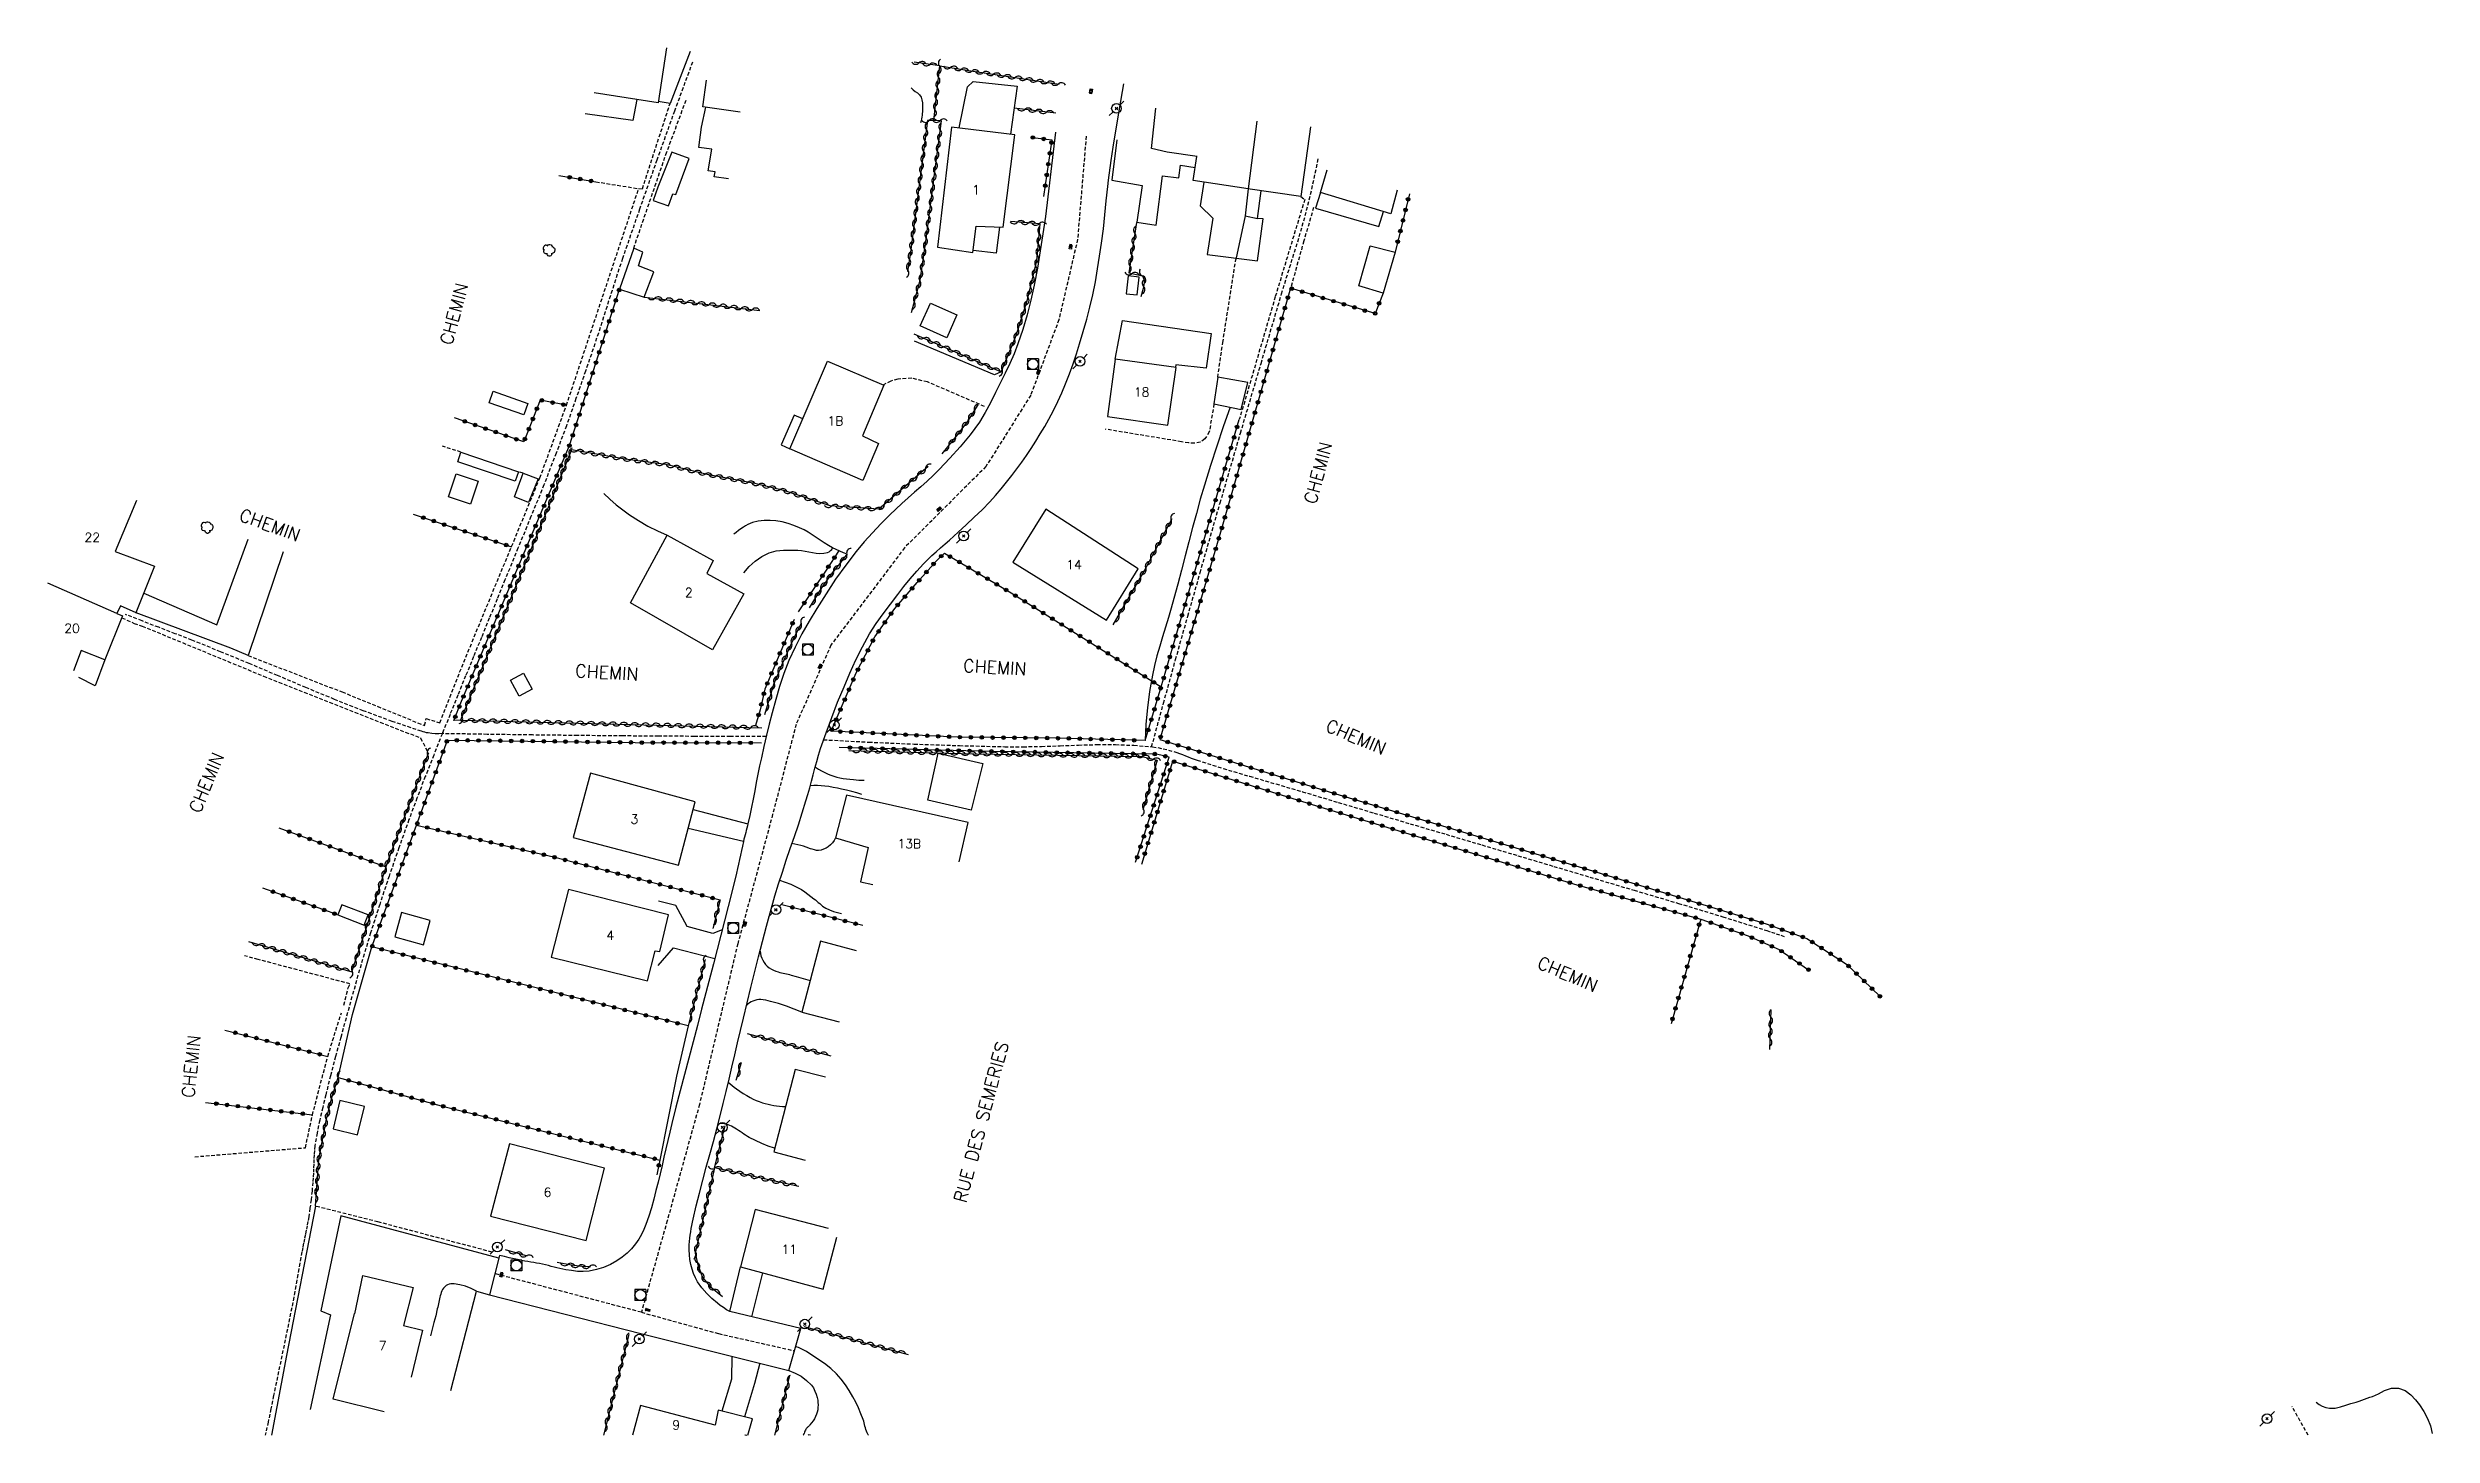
# Model space of a CAD drawing. Header units: millimetres. Extents: x 113000 to 114000, y 148000 to 148862.
# Drawn here: x 113104.7 to 113433.2, y 148671 to 148862.1 of the extents above; entities that cross this region are included whole.
import ezdxf
from ezdxf.enums import TextEntityAlignment as Align

# ---------------------------------------------------------------- set-up
doc = ezdxf.new("R2010")
doc.units = ezdxf.units.MM
doc.linetypes.add('DASHED', pattern=[0.75, 0.5, -0.25])
doc.layers.get('0').update_dxf_attribs({"linetype": 'CONTINUOUS'})
for name, color, linetype in [('W0001', 6, 'DASHED'), ('W0008', 7, 'CONTINUOUS'), ('W0017', 7, 'CONTINUOUS'), ('W0070', 7, 'DASHED'), ('W0101', 7, 'CONTINUOUS'), ('W0104', 1, 'CONTINUOUS'), ('W0112', 1, 'DASHED'), ('W0211', 2, 'CONTINUOUS'), ('W0214', 2, 'CONTINUOUS'), ('W0300', 7, 'CONTINUOUS'), ('W0310', 3, 'CONTINUOUS'), ('W0322', 7, 'CONTINUOUS'), ('W0323', 7, 'CONTINUOUS'), ('W0330', 7, 'CONTINUOUS'), ('W0401', 7, 'CONTINUOUS'), ('W0420', 7, 'CONTINUOUS'), ('W0473', 7, 'CONTINUOUS'), ('W0989', 7, 'CONTINUOUS'), ('W0991', 7, 'CONTINUOUS'), ('W1102', 7, 'CONTINUOUS')]:
    doc.layers.add(name, color=color, linetype=linetype)
doc.styles.get("Standard").update_dxf_attribs({"font": 'romans.shx', "width": 0.85})

msp = doc.modelspace()

# ---------------------------------------------------------------- texts
at = {"layer": 'W0989'}
for s, rotation, p in [('CHEMIN', 74.961, (113160.39, 148821.04)), ('CHEMIN', 74.961, (113279.4, 148799.14)), ('CHEMIN', 339.7251, (113130.92, 148797.04)), ('CHEMIN', 356.8426, (113177.32, 148775.43)), ('CHEMIN', 356.8426, (113230.75, 148776.14)), ('CHEMIN', 336.6299, (113280.57, 148768.08)), ('CHEMIN', 67.5489, (113125.7, 148756.56)), ('CHEMIN', 336.6299, (113309.72, 148735.42)), ('CHEMIN', 84.0088, (113124.88, 148717.4)), ('RUE DES SEMERIES', 74.961, (113231.17, 148702.92))]:
    msp.add_text(s, height=1.75, rotation=rotation, dxfattribs=at).set_placement(p)
at = {"layer": 'W0991'}
for s, p in [('1', (113232.57, 148842.53)), ('18', (113255.39, 148814.68)), ('1B', (113213.2, 148810.71)), ('22', (113110.84, 148794.66)), ('14', (113246.08, 148790.91)), ('2', (113193, 148787.07)), ('20', (113108.06, 148782.15)), ('3', (113185.51, 148755.86)), ('13B', (113223.38, 148752.47)), ('4', (113182.19, 148739.87)), ('6', (113173.56, 148704.48)), ('11', (113206.84, 148696.62)), ('7', (113150.84, 148683.33)), ('9', (113191.27, 148672.42))]:
    msp.add_text(s, height=1.25, dxfattribs=at).set_placement(p, align=Align.MIDDLE_CENTER)

# ---------------------------------------------------------------- blocks, each defined once
blk = doc.blocks.new('T473')
for p, q in [((-0.166667, 0.166667), (0.166667, -0.166667)), ((-0.166667, -0.166667), (0.166667, 0.166667)), ((0.500001, 0.500001), (1.000002, 1.000002)), ((-1.000002, -1.000002), (-0.500001, -0.500001))]:
    blk.add_line(p, q)
blk.add_ellipse((0, 0), major_axis=(0.471405, 0.471405), ratio=1, start_param=5.4977871438, end_param=11.780972451)
blk = doc.blocks.new('T420')
for p, q in [((0.75, 0.75), (-0.75, 0.75)), ((-0.75, 0.75), (-0.75, -0.75)), ((0.75, 0.75), (0.75, -0.75)), ((0.75, -0.75), (-0.75, -0.75))]:
    blk.add_line(p, q)
blk.add_ellipse((0, 0), major_axis=(-0.53, 0.53), ratio=1, start_param=3.926991, end_param=10.210176)
blk = doc.blocks.new('T401')
for p, q in [((-0.3, 0.3), (0, 0.3)), ((-0.3, -0.25), (-0.3, 0.3)), ((-0.3, 0.15), (0, 0.15)), ((-0.3, 0), (0, 0)), ((0, 0.3), (0, -0.25)), ((-0.3, -0.15), (0, -0.15)), ((-0.3, -0.25), (-0.3, -0.3)), ((-0.3, -0.3), (0, -0.3)), ((0, -0.3), (0, -0.25))]:
    blk.add_line(p, q)
blk = doc.blocks.new('T300')
for p, q in [((-0.8, 0.51), (-0.86, 0.34)), ((-0.86, 0.34), (-0.86, 0.17)), ((-0.86, 0.17), (-0.74, 0.06)), ((-0.69, 0.63), (-0.8, 0.51)), ((-0.8, -0.06), (-0.74, 0.06)), ((-0.74, 0.06), (-0.69, 0.11)), ((-0.57, 0.69), (-0.69, 0.63)), ((-0.46, 0.69), (-0.57, 0.69)), ((-0.29, 0.63), (-0.46, 0.69)), ((-0.29, 0.63), (-0.17, 0.74)), ((-0.23, 0.57), (-0.29, 0.63)), ((-0.17, 0.74), (-0.06, 0.8)), ((-0.06, 0.8), (0.06, 0.8)), ((0.06, 0.8), (0.23, 0.74)), ((0.23, 0.74), (0.34, 0.63)), ((0.34, 0.63), (0.4, 0.51)), ((0.46, 0.46), (0.34, 0.46)), ((0.4, 0.51), (0.4, 0.46)), ((0.57, 0.4), (0.46, 0.46)), ((0.57, 0.4), (0.69, 0.29)), ((0.69, 0.29), (0.74, 0.17)), ((0.74, 0.06), (0.69, -0.17)), ((0.74, 0.17), (0.74, 0.06)), ((-0.8, -0.17), (-0.8, -0.06)), ((-0.8, -0.23), (-0.8, -0.17)), ((-0.74, -0.34), (-0.8, -0.23)), ((-0.69, -0.4), (-0.74, -0.34)), ((-0.51, -0.46), (-0.69, -0.4)), ((-0.4, -0.46), (-0.51, -0.46)), ((-0.4, -0.46), (-0.34, -0.46)), ((-0.34, -0.46), (-0.34, -0.4)), ((-0.34, -0.51), (-0.34, -0.46)), ((-0.29, -0.63), (-0.34, -0.51)), ((-0.17, -0.74), (-0.29, -0.63)), ((-0.06, -0.8), (-0.17, -0.74)), ((0.06, -0.8), (-0.06, -0.8)), ((0.17, -0.74), (0.06, -0.8)), ((0.23, -0.69), (0.17, -0.74)), ((0.29, -0.46), (0.23, -0.46)), ((0.29, -0.63), (0.23, -0.69)), ((0.46, -0.4), (0.29, -0.46)), ((0.34, -0.51), (0.29, -0.63)), ((0.34, -0.51), (0.34, -0.46)), ((0.57, -0.34), (0.46, -0.4)), ((0.63, -0.29), (0.57, -0.34)), ((0.69, -0.17), (0.63, -0.29))]:
    blk.add_line(p, q)
blk = doc.blocks.new('t323o')
at = {"color": 0, "linetype": 'Continuous'}
for radius in [0.25, 0.15]:
    blk.add_circle((0, 0), radius, dxfattribs=at)
blk = doc.blocks.new('t310o')
at = {"color": 0, "linetype": 'Continuous'}
for centre, start, end in [((-0.5, 0.38), 216.8699, 323.1304), ((0.5, -0.37), 36.8699, 143.1303)]:
    blk.add_arc(centre, 0.625, start, end, dxfattribs=at)
blk = doc.blocks.new('t322o')
at = {"color": 0, "linetype": 'Continuous'}
for radius in [0.25, 0.15]:
    blk.add_circle((0, 0), radius, dxfattribs=at)

# ---------------------------------------------------------------- linework, layer by layer
at = {"layer": 'W0001'}
for points in [[(113247.74, 148849.93), (113246.56, 148835.71), (113243.99, 148824.65), (113240.11, 148814.26), (113233.94, 148804.43), (113222.73, 148793.24), (113212.58, 148779.82), (113207.79, 148768.91), (113204.56, 148756.51), (113199.75, 148738.7), (113194.48, 148716.57), (113190.03, 148700.55), (113186.48, 148687.94)], [(113186.48, 148687.94), (113166.31, 148693.25)], [(113186.48, 148687.94), (113197.12, 148685), (113207.58, 148682.64)], [(113416.09, 148671), (113413.83, 148674.98)]]:
    msp.add_lwpolyline(points, dxfattribs=at)
at = {"layer": 'W0008'}
for points in [[(113198.68, 148688.06), (113198.22, 148688.3), (113197.78, 148688.58), (113197.35, 148688.88), (113196.94, 148689.2), (113196.19, 148689.86), (113195.47, 148690.55), (113194.8, 148691.3), (113194.22, 148692.12), (113193.91, 148692.69), (113193.65, 148693.29), (113193.45, 148693.9), (113193.29, 148694.52), (113193.16, 148695.19), (113193.09, 148695.87), (113193.06, 148696.55), (113193.07, 148697.23), (113193.09, 148697.68), (113193.14, 148698.13), (113193.2, 148698.58), (113193.27, 148699.02), (113193.35, 148699.47), (113193.44, 148699.91), (113193.53, 148700.35), (113193.62, 148700.79), (113194.02, 148702.59), (113194.46, 148704.37), (113194.93, 148706.15), (113195.42, 148707.92), (113195.91, 148709.68), (113196.41, 148711.45), (113196.89, 148713.22), (113197.35, 148715), (113197.76, 148716.68), (113198.16, 148718.35), (113198.55, 148720.03), (113198.94, 148721.71), (113199.33, 148723.39), (113199.72, 148725.07), (113200.12, 148726.75), (113200.53, 148728.43), (113201.57, 148732.66), (113202.61, 148736.88), (113203.7, 148741.1), (113204.87, 148745.29), (113205.37, 148746.94), (113205.9, 148748.57), (113206.44, 148750.21), (113206.99, 148751.83), (113207.55, 148753.46), (113208.1, 148755.09), (113208.64, 148756.72), (113209.15, 148758.36), (113209.41, 148759.26), (113209.66, 148760.16), (113209.9, 148761.07), (113210.14, 148761.97), (113210.38, 148762.88), (113210.63, 148763.78), (113210.89, 148764.68), (113211.17, 148765.57), (113211.91, 148767.73), (113212.69, 148769.87), (113213.51, 148771.99), (113214.39, 148774.09), (113215.19, 148775.95), (113216.03, 148777.79), (113216.92, 148779.61), (113217.91, 148781.38), (113218.8, 148782.79), (113219.76, 148784.15), (113220.77, 148785.48), (113221.79, 148786.8), (113222.64, 148787.88), (113223.51, 148788.96), (113224.41, 148790), (113225.34, 148791.02), (113225.91, 148791.59), (113226.49, 148792.15), (113227.09, 148792.69), (113227.69, 148793.23), (113228.3, 148793.76), (113228.9, 148794.29), (113229.5, 148794.83), (113230.1, 148795.37), (113231.2, 148796.4), (113232.31, 148797.43), (113233.4, 148798.48), (113234.46, 148799.57), (113235.25, 148800.44), (113236.02, 148801.34), (113236.77, 148802.25), (113237.5, 148803.17), (113238.19, 148804.09), (113238.86, 148805.02), (113239.51, 148805.96), (113240.15, 148806.92), (113240.8, 148807.91), (113241.42, 148808.92), (113242.03, 148809.93), (113242.61, 148810.97), (113243.23, 148812.16), (113243.82, 148813.36), (113244.37, 148814.58), (113244.9, 148815.82), (113245.43, 148817.18), (113245.93, 148818.55), (113246.4, 148819.94), (113246.84, 148821.34), (113247.34, 148823.01), (113247.82, 148824.7), (113248.25, 148826.39), (113248.65, 148828.09), (113249.01, 148829.86), (113249.32, 148831.63), (113249.6, 148833.41), (113249.86, 148835.2), (113250.11, 148837.14), (113250.32, 148839.09), (113250.52, 148841.04), (113250.72, 148843), (113250.81, 148843.86), (113251.17, 148846.58), (113251.44, 148848.43), (113252.33, 148853.71), (113252.33, 148853.71), (113252.33, 148853.71), (113252.33, 148853.71), (113252.33, 148853.71), (113252.33, 148853.71), (113252.93, 148857.13), (113252.93, 148857.13), (113252.93, 148857.13)], [(113243.53, 148850.47), (113243.53, 148850.47), (113243.53, 148850.47), (113243.53, 148850.47), (113243.53, 148850.47), (113243.53, 148850.47), (113242.12, 148838.84), (113242.12, 148838.84), (113242.12, 148838.84), (113241.77, 148836.48), (113241.42, 148834.11), (113241.04, 148831.75), (113240.58, 148829.4), (113240.12, 148827.35), (113239.6, 148825.31), (113239.02, 148823.29), (113238.35, 148821.3), (113237.82, 148819.94), (113237.22, 148818.61), (113236.58, 148817.3), (113235.94, 148815.99), (113235.26, 148814.6), (113234.58, 148813.22), (113233.85, 148811.85), (113233.03, 148810.54), (113231.77, 148808.81), (113230.41, 148807.16), (113228.98, 148805.57), (113227.51, 148804.02), (113226.69, 148803.2), (113225.85, 148802.41), (113224.98, 148801.64), (113224.11, 148800.88), (113223.23, 148800.12), (113222.37, 148799.35), (113221.51, 148798.57), (113220.68, 148797.77), (113219.48, 148796.55), (113218.3, 148795.31), (113217.16, 148794.04), (113216.07, 148792.72), (113214.62, 148790.83), (113213.23, 148788.89), (113211.91, 148786.91), (113210.64, 148784.89), (113209.6, 148783.14), (113208.59, 148781.37), (113207.65, 148779.56), (113206.8, 148777.7), (113206.11, 148775.94), (113205.52, 148774.13), (113204.98, 148772.32), (113204.47, 148770.49), (113204.06, 148768.96), (113203.69, 148767.42), (113203.34, 148765.87), (113203, 148764.32), (113202.76, 148763.18), (113202.53, 148762.05), (113202.31, 148760.91), (113202.09, 148759.77), (113201.86, 148758.63), (113201.64, 148757.5), (113201.4, 148756.36), (113201.15, 148755.23), (113201.08, 148754.92), (113201.01, 148754.61), (113200.93, 148754.3), (113200.85, 148754), (113200.77, 148753.69), (113200.69, 148753.38), (113200.61, 148753.08), (113200.54, 148752.77), (113200.39, 148752.15), (113200.25, 148751.53), (113200.12, 148750.91), (113199.98, 148750.29), (113199.85, 148749.68), (113199.71, 148749.06), (113199.57, 148748.44), (113199.42, 148747.82), (113198.45, 148743.85), (113197.43, 148739.88), (113196.4, 148735.93), (113195.37, 148731.96), (113194.78, 148729.71), (113194.19, 148727.46), (113193.59, 148725.2), (113193, 148722.95), (113192.4, 148720.7), (113191.82, 148718.44), (113191.24, 148716.19), (113190.67, 148713.93), (113190.39, 148712.77), (113190.11, 148711.62), (113189.85, 148710.46), (113189.59, 148709.31), (113189.32, 148708.15), (113189.05, 148707), (113188.77, 148705.85), (113188.47, 148704.7), (113188.17, 148703.53), (113187.86, 148702.35), (113187.52, 148701.19), (113187.1, 148700.05), (113186.81, 148699.35), (113186.48, 148698.66), (113186.11, 148698), (113185.68, 148697.37), (113185.12, 148696.7), (113184.5, 148696.08), (113183.83, 148695.52), (113183.11, 148695.03), (113182.21, 148694.54), (113181.28, 148694.13), (113180.3, 148693.82), (113179.3, 148693.61), (113178.48, 148693.54), (113177.67, 148693.58), (113176.86, 148693.68), (113176.07, 148693.79), (113175.66, 148693.86), (113175.25, 148693.95), (113174.85, 148694.05), (113174.46, 148694.16), (113174.06, 148694.27), (113173.66, 148694.38), (113173.26, 148694.48), (113172.86, 148694.57), (113172.46, 148694.65), (113172.05, 148694.73), (113171.65, 148694.8), (113171.24, 148694.86), (113170.83, 148694.93), (113170.43, 148695), (113170.02, 148695.07), (113169.62, 148695.15), (113168.94, 148695.3), (113168.27, 148695.45), (113167.6, 148695.61), (113166.93, 148695.78)], [(113166.95, 148695.77), (113165.56, 148690.35), (113186.41, 148685.01), (113206.81, 148679.92), (113208.45, 148685.7), (113198.68, 148688.06)]]:
    msp.add_lwpolyline(points, dxfattribs=at)
at = {"layer": 'W0017'}
for points in [[(113223.63, 148856.56), (113223.93, 148856.31), (113224.21, 148856.09), (113224.51, 148855.87), (113224.78, 148855.61), (113225, 148855.3), (113225.13, 148854.92), (113225.18, 148854.52), (113225.18, 148854.12), (113225.18, 148853.73), (113225.19, 148853.5), (113225.19, 148853.27), (113225.17, 148853.05), (113225.15, 148852.82), (113225.11, 148852.56), (113225.06, 148852.29), (113225, 148852.04), (113224.92, 148851.78)], [(113236.02, 148817.46), (113235.12, 148817.06), (113224.1, 148821.67)], [(113214.8, 148792.37), (113214.3, 148792.56), (113213.8, 148792.77), (113213.3, 148792.99), (113212.82, 148793.23), (113212.23, 148793.56), (113211.67, 148793.91), (113211.12, 148794.28), (113210.57, 148794.65), (113210.02, 148795.02), (113209.46, 148795.38), (113208.88, 148795.71), (113208.27, 148796), (113207.49, 148796.32), (113206.68, 148796.6), (113205.86, 148796.81), (113205.01, 148796.94), (113204.2, 148796.99), (113203.38, 148796.97), (113202.57, 148796.88), (113201.77, 148796.7), (113201.44, 148796.58), (113201.12, 148796.43), (113200.82, 148796.25), (113200.53, 148796.07), (113200.18, 148795.85), (113199.85, 148795.61), (113199.53, 148795.36), (113199.21, 148795.1)], [(113216.84, 148759.27), (113216.15, 148759.47), (113215.45, 148759.66), (113214.75, 148759.83), (113214.05, 148759.99), (113213.47, 148760.12), (113212.9, 148760.24), (113212.32, 148760.34), (113211.74, 148760.42), (113211.24, 148760.46), (113210.75, 148760.48), (113210.25, 148760.48), (113209.75, 148760.46)], [(113210.44, 148763.02), (113210.86, 148762.75), (113211.29, 148762.5), (113211.74, 148762.27), (113212.19, 148762.07), (113212.59, 148761.91), (113213, 148761.78), (113213.41, 148761.66), (113213.83, 148761.56), (113214.29, 148761.48), (113214.75, 148761.41), (113215.21, 148761.36), (113215.68, 148761.31), (113216.05, 148761.28), (113216.41, 148761.25), (113216.78, 148761.24), (113217.15, 148761.23)], [(113193.59, 148757.17), (113201.15, 148755.23)], [(113200.54, 148752.77), (113192.92, 148754.58)], [(113213.21, 148753.27), (113213.02, 148752.92), (113212.79, 148752.6), (113212.52, 148752.31), (113212.21, 148752.06), (113211.91, 148751.87), (113211.58, 148751.71), (113211.24, 148751.6), (113210.88, 148751.54), (113210.59, 148751.55), (113210.3, 148751.62), (113210.02, 148751.71), (113209.75, 148751.79), (113209.63, 148751.83), (113209.52, 148751.87), (113209.4, 148751.91), (113209.29, 148751.96), (113209.17, 148752), (113209.06, 148752.05), (113208.94, 148752.09), (113208.83, 148752.13), (113208.42, 148752.24), (113208.02, 148752.34), (113207.61, 148752.43), (113207.2, 148752.52)], [(113205.51, 148747.44), (113206.3, 148747.19), (113207.07, 148746.89), (113207.82, 148746.55), (113208.55, 148746.16), (113209, 148745.87), (113209.42, 148745.55), (113209.83, 148745.22), (113210.25, 148744.89), (113210.45, 148744.73), (113210.65, 148744.56), (113210.84, 148744.39), (113211.04, 148744.22), (113211.24, 148744.05), (113211.44, 148743.89), (113211.66, 148743.74), (113211.88, 148743.61), (113212.4, 148743.35), (113212.93, 148743.15), (113213.47, 148742.99), (113214.03, 148742.88)], [(113197.59, 148740.61), (113196.33, 148740.1), (113192.8, 148741.09), (113191.22, 148743.99), (113188.82, 148744.55)], [(113188.79, 148735.7), (113190.91, 148738.15), (113196.58, 148736.66)], [(113202.83, 148737.68), (113202.87, 148737.35), (113202.95, 148737.03), (113203.06, 148736.72), (113203.2, 148736.42), (113203.38, 148736.12), (113203.59, 148735.85), (113203.82, 148735.6), (113204.09, 148735.37), (113204.38, 148735.19), (113204.68, 148735.05), (113205, 148734.94), (113205.32, 148734.83), (113205.54, 148734.76), (113205.76, 148734.7), (113205.99, 148734.65), (113206.22, 148734.6), (113206.45, 148734.55), (113206.68, 148734.5), (113206.9, 148734.45), (113207.13, 148734.39), (113207.78, 148734.21), (113208.43, 148734.02), (113209.07, 148733.83), (113209.71, 148733.62)], [(113208.59, 148729.28), (113207.53, 148729.71), (113206.45, 148730.1), (113205.36, 148730.45), (113204.26, 148730.76), (113203.93, 148730.85), (113203.61, 148730.93), (113203.27, 148730.98), (113202.93, 148731.01), (113202.66, 148731), (113202.38, 148730.96), (113202.11, 148730.9), (113201.85, 148730.81), (113201.6, 148730.69), (113201.37, 148730.54), (113201.15, 148730.37), (113200.95, 148730.18)], [(113198.45, 148719.64), (113198.71, 148719.4), (113198.99, 148719.17), (113199.27, 148718.94), (113199.56, 148718.72), (113200.02, 148718.4), (113200.5, 148718.08), (113200.98, 148717.79), (113201.48, 148717.51), (113201.89, 148717.31), (113202.3, 148717.12), (113202.72, 148716.95), (113203.15, 148716.8), (113203.54, 148716.68), (113203.93, 148716.59), (113204.32, 148716.51), (113204.71, 148716.44), (113205.11, 148716.38), (113205.52, 148716.33), (113205.92, 148716.3), (113206.32, 148716.28)], [(113204.83, 148710.53), (113203.93, 148710.84), (113203.05, 148711.19), (113202.19, 148711.58), (113201.34, 148712.01), (113201.08, 148712.16), (113200.83, 148712.32), (113200.58, 148712.49), (113200.34, 148712.66), (113200.1, 148712.83), (113199.85, 148713), (113199.6, 148713.17), (113199.35, 148713.32), (113199.12, 148713.44), (113198.89, 148713.56), (113198.65, 148713.66), (113198.41, 148713.76), (113198.23, 148713.82), (113198.05, 148713.88), (113197.87, 148713.92), (113197.68, 148713.94), (113197.53, 148713.95), (113197.37, 148713.93), (113197.22, 148713.91), (113197.07, 148713.87)], [(113166.85, 148695.39), (113145.08, 148701.23), (113142.33, 148688.15), (113143.67, 148687.58), (113140.85, 148674.56)], [(113198.68, 148688.06), (113200.11, 148694.2)], [(113163.75, 148690.86), (113163.03, 148691.24), (113162.27, 148691.54), (113161.48, 148691.74), (113160.68, 148691.86), (113160.45, 148691.87), (113160.22, 148691.86), (113159.99, 148691.81), (113159.78, 148691.73), (113159.57, 148691.61), (113159.39, 148691.45), (113159.23, 148691.27), (113159.09, 148691.08), (113158.98, 148690.88), (113158.89, 148690.67), (113158.83, 148690.45), (113158.77, 148690.23), (113158.71, 148690.01), (113158.65, 148689.78), (113158.6, 148689.55), (113158.56, 148689.32), (113158.52, 148689.09), (113158.47, 148688.86), (113158.42, 148688.63), (113158.37, 148688.4), (113158.15, 148687.47), (113157.91, 148686.53), (113157.66, 148685.61), (113157.41, 148684.68)], [(113201.69, 148687.33), (113203.19, 148693.37)], [(113198.94, 148681.88), (113198.9, 148678.75), (113197.56, 148674.34)], [(113217.75, 148671), (113217.7, 148671.08), (113217.65, 148671.17), (113217.61, 148671.26), (113217.56, 148671.35), (113217.47, 148671.57), (113217.39, 148671.79), (113217.33, 148672.02), (113217.27, 148672.25), (113217.22, 148672.48), (113217.16, 148672.71), (113217.1, 148672.94), (113217.02, 148673.17), (113216.71, 148673.97), (113216.37, 148674.77), (113216, 148675.55), (113215.6, 148676.31), (113215.1, 148677.15), (113214.57, 148677.96), (113213.99, 148678.74), (113213.34, 148679.47), (113212.55, 148680.22), (113211.69, 148680.88), (113210.79, 148681.5), (113209.9, 148682.1), (113209.55, 148682.32), (113209.2, 148682.53), (113208.84, 148682.72), (113208.48, 148682.91), (113208.3, 148682.99), (113208.12, 148683.07), (113207.93, 148683.15), (113207.74, 148683.21)], [(113202.8, 148680.92), (113202.04, 148678.14), (113200.68, 148673.56)], [(113206.81, 148679.92), (113207.68, 148679.58), (113208.49, 148679.13), (113209.23, 148678.57), (113209.89, 148677.91), (113210.17, 148677.52), (113210.39, 148677.1), (113210.56, 148676.65), (113210.69, 148676.2), (113210.76, 148675.86), (113210.8, 148675.52), (113210.82, 148675.18), (113210.8, 148674.83), (113210.76, 148674.51), (113210.68, 148674.2), (113210.58, 148673.9), (113210.46, 148673.6), (113210.3, 148673.29), (113210.12, 148673), (113209.91, 148672.72), (113209.7, 148672.45), (113209.64, 148672.37), (113209.57, 148672.29), (113209.5, 148672.22), (113209.42, 148672.15), (113209.35, 148672.08), (113209.28, 148672.01), (113209.21, 148671.93), (113209.15, 148671.85), (113209.07, 148671.71), (113209, 148671.57), (113208.94, 148671.42), (113208.88, 148671.27), (113208.86, 148671.2), (113208.83, 148671.14), (113208.8, 148671.07), (113208.78, 148671)], [(113417.15, 148675.56), (113417.56, 148675.25), (113418.01, 148675), (113418.49, 148674.82), (113419, 148674.73), (113419.77, 148674.74), (113420.52, 148674.9), (113421.24, 148675.14), (113421.95, 148675.36), (113422.33, 148675.47), (113422.7, 148675.58), (113423.08, 148675.71), (113423.45, 148675.84), (113423.82, 148675.97), (113424.2, 148676.1), (113424.57, 148676.23), (113424.94, 148676.35), (113425.75, 148676.7), (113426.59, 148677.15), (113427.53, 148677.48), (113428.5, 148677.5), (113429.42, 148677.17), (113430.21, 148676.59), (113430.84, 148675.9), (113431.4, 148675.19), (113432.02, 148674.29), (113432.52, 148673.32), (113432.91, 148672.3), (113433.17, 148671.24)]]:
    msp.add_lwpolyline(points, dxfattribs=at)
at = {"layer": 'W0070'}
for points in [[(113193.52, 148860.13), (113191.04, 148853.39), (113188.61, 148846.64), (113186.22, 148839.86), (113183.88, 148833.07), (113183.39, 148831.61), (113182.91, 148830.15), (113182.44, 148828.68), (113181.97, 148827.21), (113181.5, 148825.74), (113181.03, 148824.27), (113180.55, 148822.81), (113180.07, 148821.34), (113178.78, 148817.56), (113177.47, 148813.78), (113176.14, 148810.02), (113174.75, 148806.27), (113173.04, 148801.89), (113171.27, 148797.53), (113169.47, 148793.18), (113167.69, 148788.83), (113166.61, 148786.18), (113165.53, 148783.53), (113164.44, 148780.89), (113163.36, 148778.24), (113162.27, 148775.59), (113161.19, 148772.94), (113160.12, 148770.29), (113159.06, 148767.64), (113157.88, 148764.68), (113156.71, 148761.73), (113155.56, 148758.77), (113154.46, 148755.79), (113153.07, 148751.91), (113151.73, 148748.02), (113150.43, 148744.12), (113149.18, 148740.2), (113148.29, 148737.27), (113147.44, 148734.34), (113146.61, 148731.39), (113145.8, 148728.45), (113145.07, 148725.81), (113144.35, 148723.17), (113143.65, 148720.52), (113143, 148717.87), (113142.58, 148716.13), (113142.17, 148714.39), (113141.8, 148712.63), (113141.51, 148710.86), (113141.44, 148710.24), (113141.39, 148709.61), (113141.36, 148708.98), (113141.34, 148708.35), (113141.32, 148707.72), (113141.3, 148707.1), (113141.27, 148706.47), (113141.22, 148705.84), (113141.11, 148704.64), (113140.98, 148703.45), (113140.83, 148702.26), (113140.65, 148701.07), (113140.55, 148700.46), (113140.44, 148699.86), (113140.32, 148699.26), (113140.2, 148698.66), (113140.07, 148698.06), (113139.95, 148697.46), (113139.83, 148696.86), (113139.71, 148696.26), (113139.57, 148695.48), (113139.43, 148694.7), (113139.29, 148693.92), (113139.16, 148693.14), (113139.02, 148692.36), (113138.88, 148691.58), (113138.74, 148690.8), (113138.6, 148690.02), (113138.31, 148688.55), (113138.02, 148687.09), (113137.72, 148685.62), (113137.41, 148684.16), (113137.11, 148682.7), (113136.8, 148681.23), (113136.5, 148679.77), (113136.2, 148678.31), (113135.82, 148676.48), (113135.44, 148674.65), (113135.06, 148672.83), (113134.67, 148671)], [(113256.76, 148765.83), (113258.4, 148771.83), (113260.06, 148777.83), (113261.74, 148783.82), (113263.44, 148789.81), (113266.2, 148799.42), (113269, 148809.03), (113271.83, 148818.62), (113274.66, 148828.21), (113275.09, 148829.65), (113275.54, 148831.08), (113275.99, 148832.51), (113276.44, 148833.95), (113276.88, 148835.38), (113277.31, 148836.82), (113277.72, 148838.26), (113278.11, 148839.71), (113278.82, 148842.63), (113279.47, 148845.56), (113279.75, 148846.94)], [(113159.06, 148767.64), (113158.57, 148767.62), (113158.09, 148767.63), (113157.6, 148767.67), (113157.12, 148767.73), (113156.88, 148767.77), (113156.64, 148767.82), (113156.4, 148767.89), (113156.17, 148767.96), (113152.14, 148769.32), (113148.15, 148770.8), (113144.19, 148772.36), (113140.26, 148773.98), (113136.35, 148775.64), (113132.44, 148777.29), (113128.51, 148778.92), (113124.57, 148780.5), (113122.28, 148781.39), (113119.99, 148782.28), (113117.7, 148783.17), (113115.4, 148784.05)], [(113203.67, 148767.25), (113198.73, 148767.25), (113193.78, 148767.26), (113188.83, 148767.29), (113183.89, 148767.32), (113177.68, 148767.38), (113171.46, 148767.45), (113165.25, 148767.54), (113159.04, 148767.64)], [(113211.57, 148766.8), (113217.81, 148766.47), (113224.04, 148766.2), (113230.28, 148765.99), (113236.52, 148765.84), (113239.06, 148765.83), (113241.61, 148765.88), (113244.15, 148765.97), (113246.68, 148766.06), (113249.23, 148766.13), (113251.78, 148766.13), (113254.33, 148766.03), (113256.88, 148765.82), (113257.62, 148765.71), (113258.36, 148765.56), (113259.08, 148765.37), (113259.8, 148765.17), (113260.21, 148765.04), (113260.62, 148764.9), (113261.02, 148764.75), (113261.42, 148764.6), (113261.81, 148764.44), (113262.21, 148764.28), (113262.61, 148764.14), (113263.02, 148763.99), (113266.62, 148762.84), (113270.25, 148761.76), (113273.89, 148760.71), (113277.52, 148759.64), (113282.47, 148758.16), (113287.41, 148756.7), (113292.36, 148755.23), (113297.31, 148753.77), (113302.26, 148752.3), (113307.21, 148750.83), (113312.15, 148749.36), (113317.1, 148747.89), (113323.21, 148746.07), (113329.32, 148744.26), (113335.42, 148742.42), (113341.5, 148740.51), (113342.15, 148740.3), (113342.79, 148740.08), (113343.43, 148739.86), (113344.07, 148739.63)]]:
    msp.add_lwpolyline(points, dxfattribs=at)
at = {"layer": 'W0101'}
for points in [[(113189.92, 148862.11), (113188.78, 148854.53), (113179.99, 148855.88)], [(113200.1, 148853.23), (113194.96, 148853.97), (113195.44, 148857.64)], [(113270.04, 148842.65), (113262.49, 148843.82), (113263.01, 148847.14), (113263.03, 148847.14), (113258.89, 148847.74), (113256.75, 148848.23), (113257.35, 148853.76)], [(113278.65, 148851.23), (113277.32, 148841.61), (113270.03, 148842.65), (113270.04, 148842.65)], [(113280, 148842.15), (113280.96, 148845.31)], [(113290.59, 148842.5), (113289.72, 148839.24), (113280, 148842.15)], [(113116.95, 148799.74), (113114.01, 148792.73), (113119.4, 148790.71), (113116.86, 148784.28), (113116.87, 148784.28), (113114.74, 148785.26), (113114.23, 148784.17)], [(113114.23, 148784.17), (113115.02, 148783.88), (113112.59, 148777.81), (113109.31, 148779.08), (113108.25, 148776.29)], [(113230.27, 148749.99), (113231.5, 148755.39), (113214.74, 148759.17), (113213.21, 148753.27), (113217.71, 148751.94), (113216.65, 148747.22)], [(113216.65, 148747.22), (113218.34, 148746.85)], [(113216.11, 148737.74), (113211.13, 148739.06), (113208.59, 148729.28)], [(113208.59, 148729.28), (113213.71, 148727.95)], [(113211.85, 148720.34), (113207.65, 148721.39), (113204.7, 148710.02)], [(113204.7, 148710.02), (113209.05, 148708.91)], [(113212.26, 148699.47), (113202.15, 148702.1), (113200.11, 148694.2)], [(113200.11, 148694.2), (113211.52, 148691.13), (113213.39, 148698.29)], [(113144.01, 148675.97), (113146.97, 148687.76), (113146.99, 148687.75), (113148.13, 148693.01), (113155.05, 148691.35), (113153.73, 148686.11), (113156.34, 148685.46), (113154.76, 148679.01)], [(113151.06, 148674.24), (113144.01, 148675.97)], [(113201.14, 148671), (113201.8, 148673.28), (113197.07, 148674.46), (113196.64, 148672.39), (113186.35, 148675.11), (113185.24, 148671)], [(113200.76, 148671), (113200.78, 148671.07), (113200.99, 148671)], [(113209.78, 148671), (113209.48, 148671.07), (113209.47, 148671)]]:
    msp.add_lwpolyline(points, dxfattribs=at)
for points in [[(113229.21, 148851.18), (113227.25, 148834.62), (113232.13, 148833.89), (113232.6, 148837.52), (113236.29, 148837.37), (113237.92, 148850.11)], [(113219.88, 148815.62), (113216.94, 148808.64), (113219.14, 148807.61), (113216.96, 148802.49), (113206.92, 148806.84), (113212.11, 148818.94)], [(113250.67, 148811.31), (113259, 148810.14), (113260.14, 148818.08), (113251.75, 148819.22)], [(113237.63, 148791.24), (113250.53, 148783.27), (113254.91, 148790.32), (113242.2, 148798.55)], [(113200.58, 148786.89), (113196.27, 148779.19), (113185, 148785.66), (113190.04, 148794.96), (113196.35, 148791.48), (113195.48, 148789.68)], [(113193.87, 148758.26), (113179.49, 148762.18), (113177.07, 148753.31), (113191.61, 148749.54)], [(113190.22, 148742.66), (113176.43, 148746.16), (113174.03, 148736.83), (113187.3, 148733.58), (113188.37, 148737.71), (113188.39, 148737.72), (113189.04, 148737.64)], [(113181.38, 148707.79), (113168.29, 148711.12), (113165.71, 148701.19), (113178.88, 148697.85)]]:
    msp.add_lwpolyline(points, close=True, dxfattribs=at)
at = {"layer": 'W0104'}
for points in [[(113193.21, 148861.6), (113193.21, 148861.6), (113190.46, 148854.43), (113188.8, 148854.7)], [(113230.23, 148851.05), (113231.4, 148856.74), (113232.16, 148857.47), (113238.23, 148856.82), (113237.31, 148850.18)], [(113185.83, 148854.99), (113185.3, 148852.06), (113178.75, 148853)], [(113198.46, 148844.03), (113196.51, 148844.32), (113196.62, 148844.99), (113195.69, 148845.15), (113196.18, 148848.15), (113194.39, 148848.38), (113194.77, 148851.15), (113195.34, 148853.92)], [(113251.95, 148849.4), (113251.95, 148849.4), (113251.95, 148849.4), (113251.28, 148843.85), (113251.28, 148843.85), (113251.28, 148843.85), (113255.44, 148843.13), (113254.7, 148838.09), (113257.37, 148837.68), (113258.27, 148844.47), (113258.28, 148844.47), (113260.52, 148844.17), (113260.75, 148845.93), (113262.77, 148845.63)], [(113263.96, 148843.59), (113263.45, 148840.35), (113265.18, 148838.63), (113265.19, 148838.63), (113264.41, 148833.62), (113271.35, 148832.75), (113272.11, 148838.56), (113271.33, 148838.6), (113271.87, 148842.39)], [(113270.04, 148842.65), (113269.64, 148838.93), (113268.35, 148832.92)], [(113280, 148842.15), (113279.34, 148840.02), (113288.05, 148837.47), (113288.71, 148839.54)], [(113269.64, 148838.93), (113271.33, 148838.6)], [(113235.79, 148837.39), (113235.35, 148833.83), (113232.17, 148834.18)], [(113251.75, 148819.22), (113252.73, 148824.52), (113264.97, 148822.76), (113264.27, 148817.95), (113260.11, 148818.45), (113260.06, 148818.09)], [(113208.71, 148811.01), (113207.54, 148811.48), (113205.72, 148807.43), (113206.92, 148806.84)], [(113137.13, 148792.67), (113132.3, 148778.39), (113129.91, 148779.43), (113116.87, 148784.28)], [(113117.92, 148786.97), (113127.99, 148782.6), (113132.3, 148794.42)], [(113112.59, 148777.81), (113111.26, 148774.23), (113109, 148775.38)]]:
    msp.add_lwpolyline(points, dxfattribs=at)
for points in [[(113190.68, 148847.73), (113188.75, 148842.91), (113188.1, 148841.08), (113190.19, 148840.35), (113190.79, 148841.99), (113191.24, 148841.87), (113193.05, 148846.83)], [(113183.45, 148828.86), (113186.86, 148827.77), (113188.18, 148831.26), (113186.06, 148832.06), (113186.66, 148833.97), (113185.42, 148834.5)], [(113290.31, 148833.95), (113288.65, 148828.3), (113285.32, 148829.3), (113286.85, 148834.8)], [(113253.53, 148830.7), (113253.24, 148828.22), (113254.76, 148828.05), (113255.04, 148830.52)], [(113226.28, 148826.93), (113229.95, 148825.31), (113228.57, 148822.17), (113224.9, 148823.78)], [(113265.35, 148813.04), (113269.09, 148812.26), (113270, 148816.01), (113265.87, 148816.71)], [(113166.07, 148814.79), (113170.84, 148813.11), (113170.28, 148811.54), (113165.51, 148813.22)], [(113169.1, 148802.39), (113161.18, 148805.09), (113161.63, 148806.42), (113169.55, 148803.71)], [(113162.95, 148799.24), (113159.9, 148800.27), (113160.96, 148803.42), (113164.01, 148802.39)], [(113170.21, 148803.51), (113172.27, 148802.71), (113170.94, 148799.46), (113168.98, 148800.24)], [(113170.24, 148775.97), (113171.43, 148773.78), (113169.62, 148772.8), (113168.43, 148774.99)], [(113231.91, 148757.11), (113225.93, 148758.49), (113227.35, 148764.93), (113233.49, 148763.53)], [(113144.67, 148742.67), (113148.28, 148741.28), (113148.82, 148742.68), (113145.21, 148744.08)], [(113152.52, 148739.67), (113156.45, 148738.57), (113157.38, 148741.89), (113153.45, 148742.99)], [(113144.01, 148713.22), (113147.38, 148712.4), (113148.33, 148716.28), (113144.96, 148717.11)]]:
    msp.add_lwpolyline(points, close=True, dxfattribs=at)
at = {"layer": 'W0112'}
for points in [[(113132.3, 148778.39), (113145.24, 148773.38), (113156.59, 148768.76), (113156.84, 148769.7), (113158.71, 148769.14), (113161.44, 148776.1), (113172.5, 148802.86), (113176.15, 148812.86), (113186.1, 148842.7), (113186.61, 148842.68), (113190.43, 148854.41)], [(113185.42, 148834.5), (113189.85, 148847.39), (113192.67, 148854.98)], [(113180.2, 148843.64), (113186.1, 148842.7)], [(113277.32, 148841.61), (113277.85, 148841.22), (113273.79, 148827.81), (113268.84, 148810.88)], [(113279.08, 148840.1), (113277.72, 148835.49), (113275.9, 148828.97)], [(113265.87, 148816.71), (113266.56, 148821.49), (113268.35, 148832.92)], [(113233.73, 148812.7), (113225.87, 148816.07), (113223.71, 148816.58), (113221.79, 148816.47), (113220.83, 148816.19), (113219.81, 148815.66)], [(113265.35, 148813.04), (113264.7, 148809.2), (113264.1, 148808.22), (113263.46, 148807.78), (113262.66, 148807.62), (113261.86, 148807.67), (113260.87, 148807.84), (113250.4, 148809.56)], [(113161.63, 148806.42), (113159.07, 148807.22)], [(113170.21, 148803.51), (113169.55, 148803.71)], [(113114.91, 148783.6), (113116.6, 148782.82), (113117.7, 148782.46), (113134.42, 148775.56), (113156.07, 148767.03), (113157.15, 148764.94)], [(113145.49, 148730.26), (113146.11, 148732.61), (113146.34, 148733.17), (113133.69, 148736.53), (113131.82, 148737.04)], [(113124.98, 148709.36), (113140.2, 148710.61), (113141.16, 148715.13), (113143.27, 148723.19), (113145.15, 148729.2)], [(113165.9, 148696.23), (113150.19, 148700.39), (113141.59, 148702.56)]]:
    msp.add_lwpolyline(points, dxfattribs=at)
at = {"layer": 'W0211'}
for points in [[(113181.32, 148800.71), (113182.14, 148799.91), (113183, 148799.15), (113183.9, 148798.44), (113184.83, 148797.77), (113186.08, 148796.97), (113187.36, 148796.23), (113188.68, 148795.56), (113190.04, 148794.96)], [(113200.6, 148789.78), (113201.31, 148790.65), (113202.14, 148791.41), (113203.06, 148792.04), (113204.07, 148792.53), (113205.05, 148792.81), (113206.06, 148792.91), (113207.06, 148792.91), (113208.04, 148792.9), (113208.55, 148792.88), (113209.05, 148792.79), (113209.54, 148792.68), (113210.03, 148792.57), (113210.54, 148792.48), (113211.07, 148792.44), (113211.6, 148792.47), (113212.12, 148792.59), (113212.34, 148792.69), (113212.54, 148792.84), (113212.7, 148793.02), (113212.82, 148793.23)]]:
    msp.add_lwpolyline(points, dxfattribs=at)
at = {"layer": 'W0214'}
msp.add_lwpolyline([(113267.57, 148812.58), (113266.63, 148809.91), (113265.72, 148807.24), (113264.86, 148804.55), (113264.03, 148801.85), (113263.46, 148799.92), (113262.92, 148797.97), (113262.4, 148796.02), (113261.89, 148794.07), (113261.38, 148792.11), (113260.87, 148790.16), (113260.36, 148788.21), (113259.84, 148786.26), (113259.46, 148784.93), (113259.07, 148783.62), (113258.66, 148782.31), (113258.26, 148780.99), (113257.87, 148779.68), (113257.5, 148778.35), (113257.17, 148777.01), (113256.88, 148775.67), (113256.49, 148773.44), (113256.19, 148771.2), (113255.98, 148768.95), (113255.85, 148766.69)], dxfattribs=at)
at = {"layer": 'W0310'}
for points in [[(113226.75, 148852.08), (113227.46, 148858.38), (113227.59, 148859.62), (113224.06, 148860.1)], [(113227.59, 148859.62), (113232.45, 148858.82), (113244.02, 148857.09)], [(113223.7, 148825.62), (113224.87, 148830.07), (113225.64, 148835.41), (113226.87, 148844.65), (113227.83, 148852.05), (113226.75, 148852.08), (113225.89, 148852.08), (113223.55, 148833.97), (113223.13, 148831.3)], [(113243.58, 148853.09), (113237.81, 148853.79)], [(113224, 148822.7), (113236.02, 148817.46), (113238.09, 148822.47), (113239.68, 148827.43), (113240.97, 148832.75), (113241.42, 148837.86), (113237.33, 148838.15)], [(113254.67, 148838.04), (113253.62, 148831.08), (113255.51, 148830.71), (113255.76, 148830.02), (113255.6, 148828.93), (113255.26, 148827.79)], [(113186.86, 148827.77), (113202.79, 148825.93)], [(113232.83, 148812.91), (113231.33, 148810.59), (113229.83, 148808.62), (113228.82, 148807.36), (113227.88, 148806.18)], [(113225.98, 148804.41), (113219.18, 148798.55), (113215.11, 148798.81), (113212.47, 148799.02), (113209.85, 148799.88), (113206.24, 148801.08), (113202.09, 148802.09), (113195.52, 148803.34), (113189.84, 148804.69), (113184.23, 148805.45), (113176.85, 148806.73), (113173.14, 148797.54), (113173.15, 148797.54), (113161.57, 148769.49), (113203.05, 148768.45)], [(113251.48, 148782.63), (113255.67, 148789.93), (113259.57, 148797.27)], [(113209.65, 148784.96), (113211.31, 148787.7), (113212.79, 148789.77), (113213.87, 148791.08), (113214.8, 148792.37)], [(113203.49, 148770.29), (113204.72, 148774.46), (113205.94, 148777.4), (113207.57, 148780.99), (113208.51, 148782.83)], [(113132.34, 148739), (113146.6, 148734.83), (113148.68, 148741.09), (113151.53, 148750.04), (113157.15, 148764.94)], [(113215.07, 148765.31), (113232.23, 148764.87), (113255.46, 148764.5), (113257.53, 148763.99), (113255.6, 148757.28)], [(113197.34, 148744.74), (113196.3, 148740.81)], [(113195.24, 148736.53), (113192.92, 148727.39)], [(113341.93, 148724.12), (113342.09, 148729.58)], [(113201.04, 148726.34), (113212.57, 148723.27)], [(113199.55, 148719.91), (113200.25, 148722.33)], [(113141.59, 148702.56), (113142.05, 148709.03), (113143.11, 148714.55), (113143.84, 148717.54), (113144.71, 148720.27)], [(113196.55, 148707.86), (113198.04, 148713.6)], [(113208.16, 148705.27), (113196.55, 148707.86), (113193.89, 148696.09), (113194.19, 148694.64), (113194.91, 148692.74), (113195.94, 148691.49), (113197.66, 148690.13)], [(113170.81, 148695.66), (113167.74, 148696.54)], [(113179.49, 148694.22), (113178.26, 148694.25), (113176.86, 148694.43), (113174.86, 148694.8)], [(113184.74, 148684.89), (113181.25, 148671)], [(113208.87, 148686), (113223.23, 148682.13)], [(113204.87, 148671), (113206.93, 148679.18)]]:
    msp.add_lwpolyline(points, dxfattribs=at)
at = {"layer": 'W0322'}
msp.add_lwpolyline([(113255.85, 148766.69), (113258.07, 148774.07), (113265.14, 148798.3), (113268.84, 148810.88)], dxfattribs=at)
at = {"layer": 'W0323'}
for points in [[(113240.36, 148849.74), (113243.02, 148849.4), (113241.88, 148841.62)], [(113175.1, 148844.51), (113180.2, 148843.64)], [(113292.28, 148842), (113292.28, 148842), (113290.31, 148833.95)], [(113161.57, 148769.49), (113160.64, 148769.45), (113161.7, 148772.09), (113176.57, 148807.3), (113183.45, 148828.86)], [(113288.65, 148828.3), (113287.54, 148825.49), (113275.9, 148828.97), (113266.59, 148796.48), (113257.91, 148766.81), (113263.01, 148765.25), (113281.2, 148759.61), (113317.51, 148748.73), (113341.4, 148741.42), (113347, 148739.43), (113352.49, 148735.9), (113357.13, 148731.42)], [(113176.15, 148812.86), (113172.55, 148813.57), (113170.29, 148807.82), (113160.75, 148811.12)], [(113155.04, 148797.85), (113168.58, 148793.36)], [(113213.63, 148792.75), (113212.02, 148790.29), (113208.09, 148784.39)], [(113255.85, 148766.69), (113243.89, 148767.01), (113230.03, 148767.16), (113212.62, 148767.98), (113216.07, 148776.01), (113218.64, 148780.97), (113221.38, 148784.89), (113224.48, 148788.45), (113227.11, 148791.44), (113228.22, 148792.49), (113237.41, 148787.01), (113253.17, 148777.18), (113255.38, 148775.78), (113258.07, 148774.07)], [(113207.52, 148783.35), (113203.5, 148773.77), (113202.82, 148770.9), (113202.21, 148768.77)], [(113192.92, 148727.39), (113170.13, 148733.07), (113149.37, 148738.27), (113155.52, 148755.05), (113159.75, 148766.75), (113185.61, 148766.41), (113203.01, 148766.37)], [(113254.56, 148749.93), (113259.17, 148764.4), (113257.43, 148764.81), (113234.66, 148765.18), (113213.7, 148765.75)], [(113255.39, 148749.68), (113259.67, 148763.85), (113279.48, 148757.7), (113315.35, 148746.83), (113332.39, 148742.09), (113328.32, 148727.67)], [(113136.54, 148754.66), (113151.29, 148749.3)], [(113155.52, 148755.05), (113174.36, 148750.65), (113197.34, 148744.74)], [(113144.67, 148742.67), (113134.32, 148746.37)], [(113216.96, 148741.21), (113205.82, 148744.08)], [(113332.39, 148742.09), (113338.92, 148739.78), (113343.21, 148737.9), (113347.26, 148735.12)], [(113129.08, 148726.81), (113143.27, 148723.19)], [(113144.71, 148720.27), (113158.89, 148716.39), (113189.03, 148708.91), (113188.61, 148706.87)], [(113126.42, 148716.85), (113141.16, 148715.13)]]:
    msp.add_lwpolyline(points, dxfattribs=at)
at = {"layer": 'W0330'}
for points in [[(113144.71, 148720.27), (113146.67, 148728.97), (113149.37, 148738.27)], [(113192.92, 148727.39), (113191.3, 148720.44), (113189.03, 148708.91)], [(113141.59, 148702.56), (113137.58, 148681.98), (113135.53, 148671)], [(113160.22, 148677.18), (113163.75, 148690.86), (113165.56, 148690.35)]]:
    msp.add_lwpolyline(points, dxfattribs=at)
at = {"layer": 'W1102'}
for points in [[(113271.26, 148851.99), (113270.04, 148842.65)], [(113114.23, 148784.17), (113104.7, 148788.35)]]:
    msp.add_lwpolyline(points, dxfattribs=at)

# ---------------------------------------------------------------- block references
at = {"layer": 'W0300'}
for p in [(113173.82, 148834.2), (113126.72, 148796.02)]:
    msp.add_blockref('T300', p, dxfattribs=at)
at = {"layer": 'W0310'}
for p, rotation in [((113224.71, 148860.01), 172.4048795761969), ((113226.2, 148859.81), 172.4048795761969), ((113227.42, 148858.04), 83.61589886252665), ((113227.58, 148859.53), 83.81631232876124), ((113229.07, 148859.38), 350.5510579569732), ((113230.55, 148859.13), 350.5510579569732), ((113232.03, 148858.89), 350.5510579569732), ((113233.51, 148858.66), 351.4929753992833), ((113235, 148858.44), 351.4929753992833), ((113236.48, 148858.21), 351.4929753992833), ((113237.96, 148857.99), 351.4929753992833), ((113227.09, 148855.06), 83.61589886252665), ((113227.25, 148856.55), 83.61589886252665), ((113239.45, 148857.77), 351.4929753992833), ((113240.93, 148857.55), 351.4929753992833), ((113242.41, 148857.33), 351.4929753992833), ((113243.9, 148857.1), 351.4929753992833), ((113226.11, 148852.08), 180.1329366053857), ((113225.73, 148850.81), 262.6254279598224), ((113226.92, 148853.57), 83.61589886252665), ((113227.61, 148852.06), 178.7222390921123), ((113227.66, 148850.78), 82.58448306092899), ((113239.3, 148853.61), 173.123169262609), ((113240.79, 148853.43), 173.123169262609), ((113242.28, 148853.25), 173.123169262609), ((113225.34, 148847.83), 262.6254279598224), ((113225.53, 148849.32), 262.6254279598224), ((113227.28, 148847.81), 82.58448306092899), ((113227.47, 148849.3), 82.58448306092899), ((113224.96, 148844.85), 262.6254279598224), ((113225.15, 148846.34), 262.6254279598224), ((113226.89, 148844.83), 82.58448306092899), ((113227.08, 148846.32), 82.58448306092899), ((113224.57, 148841.88), 262.6254279598224), ((113224.76, 148843.37), 262.6254279598224), ((113226.49, 148841.86), 82.44309687127289), ((113226.69, 148843.35), 82.44309687127289), ((113224.19, 148838.9), 262.6254279598224), ((113224.38, 148840.39), 262.6254279598224), ((113226.1, 148838.89), 82.44309687127289), ((113226.3, 148840.37), 82.44309687127289), ((113223.61, 148834.44), 262.6254279598224), ((113223.8, 148835.93), 262.6254279598224), ((113223.99, 148837.42), 262.6254279598224), ((113225.5, 148834.43), 81.80531620266116), ((113225.71, 148835.91), 82.44309687127289), ((113225.9, 148837.4), 82.44309687127289), ((113238.28, 148838.08), 176.0211032933115), ((113239.78, 148837.98), 176.0211032933115), ((113241.27, 148837.87), 176.0211032933115), ((113241.17, 148835.02), 85.02784244235842), ((113241.3, 148836.51), 85.02784244235842), ((113254.22, 148835.08), 261.4072695413167), ((113254.44, 148836.56), 261.4072695413167), ((113223.15, 148831.48), 261.0402270460688), ((113223.39, 148832.96), 261.0402270460688), ((113225.07, 148831.46), 81.80531620266116), ((113225.28, 148832.94), 81.80531620266116), ((113240.8, 148832.05), 76.40290303669623), ((113241.04, 148833.52), 85.02784244235842), ((113253.77, 148832.11), 261.4072695413167), ((113254, 148833.59), 261.4072695413167), ((113224.46, 148828.52), 75.28648725269973), ((113224.85, 148829.98), 75.28648725269973), ((113240.1, 148829.13), 76.40290303669623), ((113240.45, 148830.59), 76.40290303669623), ((113254.06, 148830.99), 348.9818544688052), ((113255.51, 148830.68), 290.5193171609488), ((113255.65, 148829.23), 261.884562549367), ((113188.35, 148827.6), 353.4290194967808), ((113189.84, 148827.43), 353.4290194967808), ((113191.33, 148827.25), 353.4290194967808), ((113192.82, 148827.08), 353.4290194967808), ((113194.31, 148826.91), 353.4290194967808), ((113195.8, 148826.74), 353.4290194967808), ((113197.29, 148826.57), 353.4290194967808), ((113198.78, 148826.4), 353.4290194967808), ((113200.27, 148826.22), 353.4290194967808), ((113201.76, 148826.05), 353.4290194967808), ((113224.08, 148827.07), 75.28648725269973), ((113238.84, 148824.81), 72.16989860440496), ((113239.3, 148826.24), 72.16989860440496), ((113239.74, 148827.67), 76.40290303669623), ((113225.37, 148822.1), 336.4107226328773), ((113237.88, 148821.97), 67.5313409294188), ((113238.38, 148823.39), 72.16989860440496), ((113226.75, 148821.5), 336.4107226328773), ((113228.12, 148820.9), 336.4107226328773), ((113229.5, 148820.3), 336.4107226328773), ((113230.87, 148819.7), 336.4107226328773), ((113232.25, 148819.1), 336.4107226328773), ((113233.62, 148818.5), 336.4107226328773), ((113236.74, 148819.2), 67.5313409294188), ((113237.31, 148820.59), 67.5313409294188), ((113235, 148817.9), 336.4107226328773), ((113236.16, 148817.81), 67.5313409294188), ((113232.36, 148812.18), 237.0671771456062), ((113229.75, 148808.52), 231.5723810132233), ((113230.66, 148809.71), 232.6793297090698), ((113231.55, 148810.93), 237.0671771456062), ((113176.57, 148806.02), 248.0129908584237), ((113177.58, 148806.6), 170.1109038243142), ((113179.06, 148806.35), 170.1109038243142), ((113180.53, 148806.09), 170.1109038243142), ((113182.01, 148805.83), 170.1109038243142), ((113183.49, 148805.57), 170.1109038243142), ((113228.82, 148807.35), 231.2335840507086), ((113174.88, 148801.85), 248.0129908584237), ((113175.44, 148803.24), 248.0129908584237), ((113176.01, 148804.63), 248.0129908584237), ((113184.97, 148805.35), 172.3391728655464), ((113186.46, 148805.15), 172.3391728655464), ((113187.94, 148804.95), 172.3391728655464), ((113189.43, 148804.75), 172.3391728655464), ((113190.9, 148804.44), 166.6566152410127), ((113192.36, 148804.09), 166.6566152410127), ((113193.82, 148803.75), 166.6566152410127), ((113195.28, 148803.4), 166.6566152410127), ((113196.75, 148803.11), 169.2225127568434), ((113198.22, 148802.83), 169.2225127568434), ((113199.69, 148802.55), 169.2225127568434), ((113201.17, 148802.27), 169.2225127568434), ((113223.35, 148802.14), 220.7397652340709), ((113224.48, 148803.12), 220.7397652340709), ((113225.62, 148804.1), 220.7397652340709), ((113173.76, 148799.07), 248.0129908584237), ((113174.32, 148800.46), 248.0129908584237), ((113202.64, 148801.96), 166.3244704735219), ((113204.09, 148801.61), 166.3244704735219), ((113205.55, 148801.25), 166.3244704735219), ((113206.99, 148800.83), 161.4696378106835), ((113208.41, 148800.36), 161.4696378106835), ((113209.83, 148799.88), 161.4696378106835), ((113211.26, 148799.42), 162.0116392219687), ((113212.7, 148799), 175.4786412890252), ((113214.19, 148798.89), 175.4786412890252), ((113219.94, 148799.2), 220.7397652340709), ((113221.07, 148800.18), 220.7397652340709), ((113222.21, 148801.16), 220.7397652340709), ((113172.07, 148794.91), 247.5660483658009), ((113172.64, 148796.3), 247.5660483658009), ((113173.2, 148797.68), 248.0129908584237), ((113215.69, 148798.78), 176.2692133780182), ((113217.19, 148798.68), 176.2692133780182), ((113218.68, 148798.58), 176.2692133780182), ((113258.76, 148795.74), 62.07872421036716), ((113259.46, 148797.07), 62.07872421036716), ((113170.93, 148792.14), 247.5660483658009), ((113171.5, 148793.53), 247.5660483658009), ((113214.78, 148792.34), 54.15749366468048), ((113256.65, 148791.77), 62.07872421036716), ((113257.35, 148793.09), 62.07872421036716), ((113258.05, 148794.42), 62.07872421036716), ((113169.78, 148789.37), 247.5660483658009), ((113170.35, 148790.75), 247.5660483658009), ((113212.06, 148788.76), 54.38123716012386), ((113212.95, 148789.97), 50.49689250564011), ((113213.9, 148791.12), 54.15749366468048), ((113255.22, 148789.13), 60.12677042713313), ((113255.95, 148790.44), 62.07872421036716), ((113168.06, 148785.21), 247.5660483658009), ((113168.64, 148786.59), 247.5660483658009), ((113169.21, 148787.98), 247.5660483658009), ((113210.43, 148786.24), 58.84889261848355), ((113211.2, 148787.53), 58.84889261848355), ((113252.98, 148785.23), 60.12677042713313), ((113253.72, 148786.53), 60.12677042713313), ((113254.47, 148787.83), 60.12677042713313), ((113166.92, 148782.43), 247.5660483658009), ((113167.49, 148783.82), 247.5660483658009), ((113208.49, 148782.79), 62.98830389392412), ((113252.23, 148783.93), 60.12677042713313), ((113165.77, 148779.66), 247.5660483658009), ((113166.35, 148781.05), 247.5660483658009), ((113206.55, 148778.73), 65.64378753938371), ((113207.16, 148780.1), 65.64378753938371), ((113207.8, 148781.46), 62.98830389392412), ((113164.06, 148775.5), 247.5660483658009), ((113164.63, 148776.89), 247.5660483658009), ((113165.2, 148778.28), 247.5660483658009), ((113205.35, 148775.98), 67.38290456945866), ((113205.93, 148777.37), 67.38290456945866), ((113162.91, 148772.73), 247.5660483658009), ((113163.48, 148774.12), 247.5660483658009), ((113204.34, 148773.16), 73.59856393701416), ((113204.77, 148774.6), 67.38290456945866), ((113161.77, 148769.96), 247.5660483658009), ((113162.56, 148769.46), 358.5706302224139), ((113162.34, 148771.34), 247.5660483658009), ((113164.06, 148769.42), 358.5706302224139), ((113165.56, 148769.39), 358.5706302224139), ((113203.91, 148771.73), 73.59856393701416), ((113167.06, 148769.35), 358.5706302224139), ((113168.56, 148769.31), 358.5706302224139), ((113170.06, 148769.28), 358.5706302224139), ((113171.56, 148769.24), 358.5706302224139), ((113173.06, 148769.2), 358.5706302224139), ((113174.56, 148769.16), 358.5706302224139), ((113176.06, 148769.13), 358.5706302224139), ((113177.56, 148769.09), 358.5706302224139), ((113179.06, 148769.05), 358.5706302224139), ((113180.56, 148769.01), 358.5706302224139), ((113182.06, 148768.98), 358.5706302224139), ((113183.56, 148768.94), 358.5706302224139), ((113185.06, 148768.9), 358.5706302224139), ((113186.56, 148768.86), 358.5706302224139), ((113188.06, 148768.83), 358.5706302224139), ((113189.56, 148768.79), 358.5706302224139), ((113191.06, 148768.75), 358.5706302224139), ((113192.56, 148768.71), 358.5706302224139), ((113194.05, 148768.68), 358.5706302224139), ((113195.55, 148768.64), 358.5706302224139), ((113197.05, 148768.6), 358.5706302224139), ((113198.55, 148768.56), 358.5706302224139), ((113200.05, 148768.53), 358.5706302224139), ((113201.55, 148768.49), 358.5706302224139), ((113156.53, 148763.28), 69.32354321715742), ((113157.06, 148764.69), 69.32354321715742), ((113216.57, 148765.27), 358.5440373908016), ((113218.07, 148765.23), 358.5440373908016), ((113219.57, 148765.19), 358.5440373908016), ((113221.07, 148765.15), 358.5440373908016), ((113222.57, 148765.12), 358.5440373908016), ((113224.07, 148765.08), 358.5440373908016), ((113225.57, 148765.04), 358.5440373908016), ((113227.07, 148765), 358.5440373908016), ((113228.57, 148764.96), 358.5440373908016), ((113230.07, 148764.92), 358.5440373908016), ((113231.57, 148764.89), 358.5440373908016), ((113233.07, 148764.86), 359.0947689566932), ((113234.57, 148764.83), 359.0947689566932), ((113236.07, 148764.81), 359.0947689566932), ((113237.57, 148764.79), 359.0947689566932), ((113239.07, 148764.76), 359.0947689566932), ((113240.57, 148764.74), 359.0947689566932), ((113242.07, 148764.71), 359.0947689566932), ((113243.57, 148764.69), 359.0947689566932), ((113245.07, 148764.67), 359.0947689566932), ((113246.57, 148764.64), 359.0947689566932), ((113248.07, 148764.62), 359.0947689566932), ((113249.57, 148764.6), 359.0947689566932), ((113251.07, 148764.57), 359.0947689566932), ((113252.57, 148764.55), 359.0947689566932), ((113254.07, 148764.52), 359.0947689566932), ((113255.56, 148764.48), 346.2243085309402), ((113257.02, 148764.12), 346.2243085309402), ((113257.26, 148763.06), 254.0050090867104), ((113154.94, 148759.07), 69.32354321715742), ((113155.47, 148760.48), 69.32354321715742), ((113156, 148761.88), 69.32354321715742), ((113256.43, 148760.17), 254.0050090867104), ((113256.85, 148761.61), 254.0050090867104), ((113153.88, 148756.27), 69.32354321715742), ((113154.41, 148757.67), 69.32354321715742), ((113255.61, 148757.29), 254.0050090867104), ((113256.02, 148758.73), 254.0050090867104), ((113152.82, 148753.46), 69.32354321715742), ((113153.35, 148754.86), 69.32354321715742), ((113151.27, 148749.24), 72.31181656406555), ((113151.76, 148750.65), 69.32354321715742), ((113152.29, 148752.06), 69.32354321715742), ((113150.36, 148746.38), 72.31181656406555), ((113150.82, 148747.81), 72.31181656406555), ((113149.45, 148743.52), 72.31181656406555), ((113149.91, 148744.95), 72.31181656406555), ((113197.07, 148743.71), 255.201180169577), ((113148.06, 148739.24), 71.63363598930398), ((113148.53, 148740.66), 71.63363598930398), ((113148.99, 148742.09), 72.31181656406555), ((113196.68, 148742.26), 255.201180169577), ((113133.78, 148738.58), 343.6651914542301), ((113135.22, 148738.16), 343.6651914542301), ((113136.66, 148737.74), 343.6651914542301), ((113138.1, 148737.31), 343.6651914542301), ((113139.54, 148736.89), 343.6651914542301), ((113140.98, 148736.47), 343.6651914542301), ((113147.12, 148736.39), 71.63363598930398), ((113147.59, 148737.82), 71.63363598930398), ((113195.14, 148736.11), 255.7309978514212), ((113142.42, 148736.05), 343.6651914542301), ((113143.86, 148735.63), 343.6651914542301), ((113145.3, 148735.2), 343.6651914542301), ((113146.64, 148734.97), 71.63363598930398), ((113194.4, 148733.2), 255.7309978514212), ((113194.77, 148734.65), 255.7309978514212), ((113193.66, 148730.29), 255.7309978514212), ((113194.03, 148731.75), 255.7309978514212), ((113193.29, 148728.84), 255.7309978514212), ((113342.02, 148727.12), 88.34851764552491), ((113342.06, 148728.62), 88.34851764552491), ((113202.49, 148725.95), 345.0952662067418), ((113203.94, 148725.57), 345.0952662067418), ((113205.39, 148725.18), 345.0952662067418), ((113206.84, 148724.79), 345.0952662067418), ((113208.29, 148724.41), 345.0952662067418), ((113209.74, 148724.02), 345.0952662067418), ((113211.18, 148723.64), 345.0952662067418), ((113341.97, 148725.62), 88.34851764552491), ((113144.7, 148720.22), 72.14160098896193), ((113199.97, 148721.35), 73.79883499278793), ((113143.79, 148717.36), 76.34337280088455), ((113144.24, 148718.79), 72.14160098896193), ((113142.81, 148712.97), 79.11370326487085), ((113143.09, 148714.45), 79.11370326487085), ((113143.44, 148715.9), 76.34337280088455), ((113142.24, 148710.03), 79.11370326487085), ((113142.52, 148711.5), 79.11370326487085), ((113197.31, 148710.77), 75.51792050021666), ((113197.68, 148712.22), 75.51792050021666), ((113141.91, 148707.05), 85.90746169215619), ((113142.01, 148708.55), 85.90746169215619), ((113196.66, 148707.84), 167.3900035976676), ((113196.25, 148706.5), 257.2447381097008), ((113196.93, 148709.32), 75.51792050021666), ((113198.12, 148707.51), 167.3900035976676), ((113199.58, 148707.19), 167.3900035976676), ((113201.05, 148706.86), 167.3900035976676), ((113141.69, 148704.06), 85.90746169215619), ((113141.8, 148705.55), 85.90746169215619), ((113195.58, 148703.58), 257.2447381097008), ((113195.92, 148705.04), 257.2447381097008), ((113202.51, 148706.53), 167.3900035976676), ((113203.98, 148706.2), 167.3900035976676), ((113205.44, 148705.88), 167.3900035976676), ((113206.9, 148705.55), 167.3900035976676), ((113194.92, 148700.65), 257.2447381097008), ((113195.25, 148702.11), 257.2447381097008), ((113194.26, 148697.72), 257.2447381097008), ((113194.59, 148699.19), 257.2447381097008), ((113169.18, 148696.13), 164.0373678426759), ((113170.62, 148695.71), 164.0373678426759), ((113176.33, 148694.53), 169.4859445850501), ((113177.82, 148694.31), 172.7387335950174), ((113179.31, 148694.22), 178.381905467103), ((113193.93, 148696.26), 257.2447381097008), ((113194.16, 148694.79), 281.7129352923156), ((113194.67, 148693.38), 290.9423253069052), ((113195.43, 148692.11), 309.3938340488619), ((113196.49, 148691.06), 321.7649299250225), ((113184.54, 148684.09), 255.8812111683288), ((113210.31, 148685.61), 344.9068762089748), ((113211.76, 148685.22), 344.9068762089748), ((113213.21, 148684.83), 344.9068762089748), ((113214.66, 148684.44), 344.9068762089748), ((113216.11, 148684.05), 344.9068762089748), ((113183.81, 148681.18), 255.8812111683288), ((113184.18, 148682.64), 255.8812111683288), ((113217.56, 148683.66), 344.9068762089748), ((113219, 148683.27), 344.9068762089748), ((113220.45, 148682.88), 344.9068762089748), ((113221.9, 148682.49), 344.9068762089748), ((113182.71, 148676.82), 255.8812111683288), ((113183.08, 148678.27), 255.8812111683288), ((113183.44, 148679.73), 255.8812111683288), ((113206.34, 148676.82), 75.84974081940146), ((113206.71, 148678.27), 75.84974081940146), ((113181.98, 148673.91), 255.8812111683288), ((113182.35, 148675.36), 255.8812111683288), ((113205.61, 148673.91), 75.84974081940146), ((113205.97, 148675.36), 75.84974081940146), ((113181.62, 148672.45), 255.8812111683288), ((113205.24, 148672.45), 75.84974081940146)]:
    msp.add_blockref('t310o', p, dxfattribs=dict(at, rotation=rotation))
at = {"layer": 'W0322'}
for p, rotation in [((113268.54, 148809.87), 73.60405129346306), ((113267.27, 148805.55), 73.60405129346306), ((113267.7, 148806.99), 73.60405129346306), ((113268.12, 148808.43), 73.60405129346306), ((113266.43, 148802.67), 73.60405129346306), ((113266.85, 148804.11), 73.60405129346306), ((113265.58, 148799.79), 73.60405129346306), ((113266, 148801.23), 73.60405129346306), ((113264.74, 148796.91), 73.72998824233896), ((113265.16, 148798.35), 73.60405129346306), ((113263.47, 148792.59), 73.72998824233896), ((113263.89, 148794.03), 73.72998824233896), ((113264.31, 148795.47), 73.72998824233896), ((113262.63, 148789.71), 73.72998824233896), ((113263.05, 148791.15), 73.72998824233896), ((113261.79, 148786.83), 73.72998824233896), ((113262.21, 148788.27), 73.72998824233896), ((113260.53, 148782.51), 73.72998824233896), ((113260.95, 148783.95), 73.72998824233896), ((113261.37, 148785.39), 73.72998824233896), ((113259.69, 148779.64), 73.72998824233896), ((113260.11, 148781.08), 73.72998824233896), ((113258.85, 148776.76), 73.72998824233896), ((113259.27, 148778.2), 73.72998824233896), ((113258.01, 148773.88), 73.30360562879265), ((113258.43, 148775.32), 73.72998824233896), ((113256.72, 148769.57), 73.30360562879265), ((113257.15, 148771), 73.30360562879265), ((113257.58, 148772.44), 73.30360562879265), ((113256.29, 148768.13), 73.30360562879265)]:
    msp.add_blockref('t322o', p, dxfattribs=dict(at, rotation=rotation))
at = {"layer": 'W0323'}
for p, rotation in [((113240.4, 148849.74), 352.6127804164458), ((113241.89, 148849.54), 352.6127804164458), ((113242.97, 148849.04), 261.6379321945852), ((113242.53, 148846.07), 261.6379321945852), ((113242.75, 148847.56), 261.6379321945852), ((113176.58, 148844.26), 350.3595206363554), ((113178.06, 148844.01), 350.3595206363554), ((113179.54, 148843.76), 350.3595206363554), ((113242.1, 148843.1), 261.6379321945852), ((113242.32, 148844.59), 261.6379321945852), ((113291.74, 148839.77), 256.2559536074277), ((113292.09, 148841.23), 256.2559536074277), ((113290.67, 148835.4), 256.2559536074277), ((113291.03, 148836.86), 256.2559536074277), ((113291.38, 148838.32), 256.2559536074277), ((113183.41, 148828.73), 72.29526138719584), ((113276.06, 148828.92), 163.3639991066911), ((113277.5, 148828.49), 163.3639991066911), ((113182.5, 148825.87), 72.29526138719584), ((113182.96, 148827.3), 72.29526138719584), ((113275.12, 148826.25), 254.0131438250376), ((113275.53, 148827.69), 254.0131438250376), ((113278.94, 148828.06), 163.3639991066911), ((113280.37, 148827.63), 163.3639991066911), ((113281.81, 148827.2), 163.3639991066911), ((113283.25, 148826.77), 163.3639991066911), ((113284.69, 148826.34), 163.3639991066911), ((113286.12, 148825.91), 163.3639991066911), ((113287.55, 148825.51), 248.5258104571345), ((113288.1, 148826.91), 248.5258104571345), ((113181.59, 148823.02), 72.29526138719584), ((113182.04, 148824.44), 72.29526138719584), ((113273.88, 148821.92), 254.0131438250376), ((113274.29, 148823.36), 254.0131438250376), ((113274.71, 148824.81), 254.0131438250376), ((113180.22, 148818.73), 72.29526138719584), ((113180.67, 148820.16), 72.29526138719584), ((113181.13, 148821.59), 72.29526138719584), ((113273.05, 148819.04), 254.0131438250376), ((113273.47, 148820.48), 254.0131438250376), ((113179.31, 148815.87), 72.29526138719584), ((113179.76, 148817.3), 72.29526138719584), ((113272.23, 148816.15), 254.0131438250376), ((113272.64, 148817.6), 254.0131438250376), ((113172.09, 148812.38), 248.4773998920876), ((113172.77, 148813.53), 168.8891486551089), ((113174.25, 148813.24), 168.8891486551089), ((113175.72, 148812.95), 168.8891486551089), ((113178.39, 148813.01), 72.29526138719584), ((113178.85, 148814.44), 72.29526138719584), ((113271.4, 148813.27), 254.0131438250376), ((113271.81, 148814.71), 254.0131438250376), ((113162.16, 148810.63), 160.9334652914171), ((113163.58, 148810.14), 160.9334652914171), ((113165, 148809.65), 160.9334652914171), ((113166.42, 148809.16), 160.9334652914171), ((113170.98, 148809.59), 248.4773998920876), ((113171.53, 148810.99), 248.4773998920876), ((113177.48, 148810.15), 72.29526138719584), ((113177.94, 148811.58), 72.29526138719584), ((113270.16, 148808.94), 254.0131438250376), ((113270.57, 148810.39), 254.0131438250376), ((113270.99, 148811.83), 254.0131438250376), ((113167.83, 148808.67), 160.9334652914171), ((113169.25, 148808.18), 160.9334652914171), ((113170.43, 148808.2), 248.4773998920876), ((113175.98, 148805.92), 67.09720547899921), ((113176.57, 148807.3), 67.09720547899921), ((113177.03, 148808.73), 72.29526138719584), ((113269.34, 148806.06), 254.0131438250376), ((113269.75, 148807.5), 254.0131438250376), ((113174.82, 148803.15), 67.09720547899921), ((113175.4, 148804.53), 67.09720547899921), ((113268.51, 148803.18), 254.0131438250376), ((113268.92, 148804.62), 254.0131438250376), ((113173.07, 148799.01), 67.09720547899921), ((113173.65, 148800.39), 67.09720547899921), ((113174.23, 148801.77), 67.09720547899921), ((113267.68, 148800.29), 254.0131438250376), ((113268.1, 148801.73), 254.0131438250376), ((113156.46, 148797.38), 341.6656027687371), ((113157.89, 148796.91), 341.6656027687371), ((113159.31, 148796.43), 341.6656027687371), ((113160.74, 148795.96), 341.6656027687371), ((113171.9, 148796.24), 67.09720547899921), ((113172.48, 148797.62), 67.09720547899921), ((113266.44, 148795.97), 253.6875357199561), ((113266.86, 148797.41), 254.0131438250376), ((113267.27, 148798.85), 254.0131438250376), ((113162.16, 148795.49), 341.6656027687371), ((113163.58, 148795.02), 341.6656027687371), ((113165.01, 148794.55), 341.6656027687371), ((113166.43, 148794.07), 341.6656027687371), ((113167.86, 148793.6), 341.6656027687371), ((113170.73, 148793.48), 67.09720547899921), ((113171.31, 148794.86), 67.09720547899921), ((113265.6, 148793.09), 253.6875357199561), ((113266.02, 148794.53), 253.6875357199561), ((113168.98, 148789.33), 67.09720547899921), ((113169.56, 148790.72), 67.09720547899921), ((113170.15, 148792.1), 67.09720547899921), ((113211.41, 148789.38), 236.3323258831368), ((113212.24, 148790.63), 236.7098399287033), ((113213.07, 148791.88), 236.7098399287033), ((113225.74, 148789.88), 48.67039515817599), ((113226.73, 148791.01), 48.67039515817599), ((113227.78, 148792.08), 43.48627744383682), ((113228.99, 148792.03), 329.2208457253578), ((113230.28, 148791.26), 329.2208457253578), ((113231.57, 148790.49), 329.2208457253578), ((113232.86, 148789.73), 329.2208457253578), ((113264.76, 148790.21), 253.6875357199561), ((113265.18, 148791.65), 253.6875357199561), ((113167.81, 148786.57), 67.09720547899921), ((113168.4, 148787.95), 67.09720547899921), ((113209.75, 148786.88), 236.3323258831368), ((113210.58, 148788.13), 236.3323258831368), ((113222.78, 148786.5), 48.93369720196226), ((113223.76, 148787.63), 48.93369720196226), ((113224.75, 148788.76), 48.67039515817599), ((113234.15, 148788.96), 329.2208457253578), ((113235.43, 148788.19), 329.2208457253578), ((113236.72, 148787.42), 329.2208457253578), ((113238, 148786.64), 328.0541081751214), ((113239.28, 148785.85), 328.0541081751214), ((113263.49, 148785.89), 253.6875357199561), ((113263.91, 148787.33), 253.6875357199561), ((113264.33, 148788.77), 253.6875357199561), ((113166.64, 148783.81), 67.09720547899921), ((113167.23, 148785.19), 67.09720547899921), ((113207.3, 148782.84), 247.2372150318242), ((113208.92, 148785.63), 236.3323258831368), ((113220.02, 148782.95), 55.09841984217658), ((113220.88, 148784.18), 55.09841984217658), ((113221.79, 148785.36), 48.93369720196226), ((113240.55, 148785.06), 328.0541081751214), ((113241.82, 148784.26), 328.0541081751214), ((113243.1, 148783.47), 328.0541081751214), ((113244.37, 148782.67), 328.0541081751214), ((113262.65, 148783.01), 253.6875357199561), ((113263.07, 148784.45), 253.6875357199561), ((113164.89, 148779.66), 67.09720547899921), ((113165.48, 148781.04), 67.09720547899921), ((113166.06, 148782.43), 67.09720547899921), ((113206.14, 148780.08), 247.2372150318242), ((113206.72, 148781.46), 247.2372150318242), ((113218.37, 148780.45), 62.56009725553964), ((113219.16, 148781.72), 55.09841984217658), ((113245.64, 148781.88), 328.0541081751214), ((113246.91, 148781.09), 328.0541081751214), ((113248.19, 148780.29), 328.0541081751214), ((113249.46, 148779.5), 328.0541081751214), ((113261.81, 148780.13), 253.6875357199561), ((113262.23, 148781.57), 253.6875357199561), ((113163.73, 148776.9), 67.09720547899921), ((113164.31, 148778.28), 67.09720547899921), ((113204.4, 148775.93), 247.2372150318242), ((113204.98, 148777.31), 247.2372150318242), ((113205.56, 148778.69), 247.2372150318242), ((113216.3, 148776.45), 62.56009725553964), ((113216.99, 148777.78), 62.56009725553964), ((113217.68, 148779.11), 62.56009725553964), ((113250.73, 148778.71), 328.0541081751214), ((113252, 148777.91), 328.0541081751214), ((113253.28, 148777.12), 327.5944578668972), ((113254.54, 148776.31), 327.5944578668972), ((113260.96, 148777.25), 253.6875357199561), ((113261.38, 148778.69), 253.6875357199561), ((113161.97, 148772.75), 67.09720547899921), ((113162.56, 148774.13), 67.09720547899921), ((113163.14, 148775.52), 67.09720547899921), ((113203.35, 148773.13), 256.6714836030115), ((113203.82, 148774.54), 247.2372150318242), ((113215.08, 148773.71), 66.75748356327921), ((113215.67, 148775.09), 66.75748356327921), ((113255.81, 148775.51), 327.4957429178429), ((113257.07, 148774.7), 327.4957429178429), ((113259.7, 148772.93), 253.6875357199561), ((113260.12, 148774.37), 253.6875357199561), ((113260.54, 148775.81), 253.6875357199561), ((113160.85, 148769.97), 68.13498260830785), ((113161.4, 148771.37), 68.13498260830785), ((113202.62, 148770.21), 254.107859548647), ((113203, 148771.67), 256.6714836030115), ((113213.3, 148769.58), 66.75748356327921), ((113213.9, 148770.95), 66.75748356327921), ((113214.49, 148772.33), 66.75748356327921), ((113258.86, 148770.05), 253.6875357199561), ((113259.28, 148771.49), 253.6875357199561), ((113159.68, 148766.56), 70.1553724338565), ((113161.05, 148766.73), 359.2557394505341), ((113162.55, 148766.71), 359.2557394505341), ((113164.05, 148766.69), 359.2557394505341), ((113165.55, 148766.67), 359.2557394505341), ((113167.05, 148766.66), 359.2557394505341), ((113168.55, 148766.64), 359.2557394505341), ((113170.05, 148766.62), 359.2557394505341), ((113171.54, 148766.6), 359.2557394505341), ((113173.04, 148766.58), 359.2557394505341), ((113174.54, 148766.56), 359.2557394505341), ((113176.04, 148766.54), 359.2557394505341), ((113177.54, 148766.52), 359.2557394505341), ((113179.04, 148766.5), 359.2557394505341), ((113180.54, 148766.48), 359.2557394505341), ((113182.04, 148766.46), 359.2557394505341), ((113183.54, 148766.44), 359.2557394505341), ((113185.04, 148766.42), 359.2557394505341), ((113186.54, 148766.41), 359.8419703245628), ((113188.04, 148766.41), 359.8419703245628), ((113189.54, 148766.4), 359.8419703245628), ((113191.04, 148766.4), 359.8419703245628), ((113192.54, 148766.39), 359.8419703245628), ((113194.04, 148766.39), 359.8419703245628), ((113195.54, 148766.39), 359.8419703245628), ((113197.04, 148766.38), 359.8419703245628), ((113198.54, 148766.38), 359.8419703245628), ((113200.04, 148766.37), 359.8419703245628), ((113201.54, 148766.37), 359.8419703245628), ((113212.71, 148768.2), 66.75748356327921), ((113213.88, 148767.92), 177.2940124230466), ((113215.38, 148767.85), 177.2940124230466), ((113216.87, 148767.78), 177.2940124230466), ((113218.37, 148767.71), 177.2940124230466), ((113219.87, 148767.64), 177.2940124230466), ((113221.37, 148767.57), 177.2940124230466), ((113222.87, 148767.49), 177.2940124230466), ((113224.37, 148767.42), 177.2940124230466), ((113225.86, 148767.35), 177.2940124230466), ((113227.36, 148767.28), 177.2940124230466), ((113228.86, 148767.21), 177.2940124230466), ((113230.36, 148767.15), 179.3881185599386), ((113231.86, 148767.14), 179.3881185599386), ((113233.36, 148767.12), 179.3881185599386), ((113234.86, 148767.1), 179.3881185599386), ((113236.36, 148767.09), 179.3881185599386), ((113237.86, 148767.07), 179.3881185599386), ((113239.36, 148767.06), 179.3881185599386), ((113240.86, 148767.04), 179.3881185599386), ((113242.36, 148767.02), 179.3881185599386), ((113243.86, 148767.01), 179.3881185599386), ((113245.36, 148766.97), 178.4872756790515), ((113246.86, 148766.93), 178.4872756790515), ((113248.36, 148766.89), 178.4872756790515), ((113249.86, 148766.85), 178.4872756790515), ((113251.36, 148766.81), 178.4872756790515), ((113252.86, 148766.77), 178.4872756790515), ((113254.36, 148766.73), 178.4872756790515), ((113258.01, 148767.18), 253.6875357199561), ((113258.44, 148768.62), 253.6875357199561), ((113258.98, 148766.48), 342.9407008444715), ((113158.66, 148763.74), 70.1553724338565), ((113159.17, 148765.15), 70.1553724338565), ((113215.2, 148765.71), 178.4640975772748), ((113216.69, 148765.67), 178.4640975772748), ((113218.19, 148765.63), 178.4640975772748), ((113219.69, 148765.59), 178.4640975772748), ((113221.19, 148765.54), 178.4640975772748), ((113222.69, 148765.5), 178.4640975772748), ((113224.19, 148765.46), 178.4640975772748), ((113225.69, 148765.42), 178.4640975772748), ((113227.19, 148765.38), 178.4640975772748), ((113228.69, 148765.34), 178.4640975772748), ((113230.19, 148765.3), 178.4640975772748), ((113231.69, 148765.26), 178.4640975772748), ((113233.19, 148765.22), 178.4640975772748), ((113234.69, 148765.18), 179.0641079251565), ((113236.19, 148765.16), 179.0641079251565), ((113237.69, 148765.13), 179.0641079251565), ((113239.19, 148765.11), 179.0641079251565), ((113240.69, 148765.09), 179.0641079251565), ((113242.19, 148765.06), 179.0641079251565), ((113243.69, 148765.04), 179.0641079251565), ((113245.19, 148765.01), 179.0641079251565), ((113246.69, 148764.99), 179.0641079251565), ((113248.19, 148764.96), 179.0641079251565), ((113249.69, 148764.94), 179.0641079251565), ((113251.19, 148764.91), 179.0641079251565), ((113252.69, 148764.89), 179.0641079251565), ((113254.19, 148764.86), 179.0641079251565), ((113255.69, 148764.84), 179.0641079251565), ((113257.19, 148764.82), 179.0641079251565), ((113258.65, 148764.52), 166.7320000960804), ((113258.88, 148763.48), 72.33203929518218), ((113259.85, 148763.79), 342.7362575307863), ((113260.41, 148766.04), 342.9407008444715), ((113261.29, 148763.35), 342.7362575307863), ((113261.85, 148765.6), 342.9407008444715), ((113262.72, 148762.9), 342.7362575307863), ((113263.28, 148765.16), 342.7935201285542), ((113264.71, 148764.72), 342.7935201285542), ((113266.15, 148764.27), 342.7935201285542), ((113267.58, 148763.83), 342.7935201285542), ((113269.01, 148763.39), 342.7935201285542), ((113270.45, 148762.94), 342.7935201285542), ((113157.13, 148759.51), 70.1553724338565), ((113157.64, 148760.92), 70.1553724338565), ((113158.15, 148762.33), 70.1553724338565), ((113257.97, 148760.62), 72.33203929518218), ((113258.42, 148762.05), 72.33203929518218), ((113258.42, 148759.73), 73.2114040781446), ((113258.86, 148761.17), 73.2114040781446), ((113259.29, 148762.6), 73.2114040781446), ((113264.15, 148762.46), 342.7362575307863), ((113265.58, 148762.01), 342.7362575307863), ((113267.02, 148761.57), 342.7362575307863), ((113268.45, 148761.12), 342.7362575307863), ((113269.88, 148760.68), 342.7362575307863), ((113271.31, 148760.23), 342.7362575307863), ((113271.88, 148762.5), 342.7935201285542), ((113272.75, 148759.79), 342.7362575307863), ((113273.31, 148762.06), 342.7935201285542), ((113274.74, 148761.61), 342.7935201285542), ((113276.18, 148761.17), 342.7935201285542), ((113277.61, 148760.73), 342.7935201285542), ((113279.04, 148760.28), 342.7935201285542), ((113280.48, 148759.84), 342.7935201285542), ((113156.11, 148756.68), 70.1553724338565), ((113156.62, 148758.1), 70.1553724338565), ((113256.6, 148756.33), 72.33203929518218), ((113257.06, 148757.76), 72.33203929518218), ((113257.51, 148759.19), 72.33203929518218), ((113257.56, 148756.86), 73.2114040781446), ((113257.99, 148758.3), 73.2114040781446), ((113274.18, 148759.34), 342.7362575307863), ((113275.61, 148758.9), 342.7362575307863), ((113277.04, 148758.45), 342.7362575307863), ((113278.48, 148758.01), 342.7362575307863), ((113279.91, 148757.56), 343.150688588146), ((113281.35, 148757.13), 343.150688588146), ((113281.91, 148759.4), 343.3140738008847), ((113282.78, 148756.7), 343.150688588146), ((113283.35, 148758.97), 343.3140738008847), ((113284.22, 148756.26), 343.150688588146), ((113284.78, 148758.54), 343.3140738008847), ((113286.22, 148758.11), 343.3140738008847), ((113287.66, 148757.68), 343.3140738008847), ((113289.1, 148757.25), 343.3140738008847), ((113290.53, 148756.82), 343.3140738008847), ((113291.97, 148756.39), 343.3140738008847), ((113137.95, 148754.15), 340.0070741033495), ((113139.36, 148753.64), 340.0070741033495), ((113140.77, 148753.13), 340.0070741033495), ((113155.09, 148753.86), 69.86981651157103), ((113155.61, 148755.27), 70.1553724338565), ((113156.98, 148754.71), 346.8653046910748), ((113158.44, 148754.36), 346.8653046910748), ((113159.91, 148754.02), 346.8653046910748), ((113161.37, 148753.68), 346.8653046910748), ((113162.83, 148753.34), 346.8653046910748), ((113164.29, 148753), 346.8653046910748), ((113255.69, 148753.48), 72.33203929518218), ((113256.15, 148754.9), 72.33203929518218), ((113256.69, 148753.99), 73.2114040781446), ((113257.12, 148755.42), 73.2114040781446), ((113285.65, 148755.83), 343.150688588146), ((113287.09, 148755.39), 343.150688588146), ((113288.52, 148754.96), 343.150688588146), ((113289.96, 148754.52), 343.150688588146), ((113291.39, 148754.09), 343.150688588146), ((113292.83, 148753.65), 343.150688588146), ((113293.41, 148755.95), 343.3140738008847), ((113294.27, 148753.22), 343.150688588146), ((113294.84, 148755.52), 343.3140738008847), ((113296.28, 148755.09), 343.3140738008847), ((113297.72, 148754.66), 343.3140738008847), ((113299.15, 148754.23), 343.3140738008847), ((113300.59, 148753.8), 343.3140738008847), ((113302.03, 148753.37), 343.3140738008847), ((113303.46, 148752.94), 343.3140738008847), ((113142.17, 148752.61), 340.0070741033495), ((113143.58, 148752.1), 340.0070741033495), ((113144.99, 148751.59), 340.0070741033495), ((113146.4, 148751.07), 340.0070741033495), ((113147.81, 148750.56), 340.0070741033495), ((113149.22, 148750.05), 340.0070741033495), ((113153.54, 148749.64), 69.86981651157103), ((113154.06, 148751.05), 69.86981651157103), ((113154.57, 148752.46), 69.86981651157103), ((113165.75, 148752.66), 346.8653046910748), ((113167.21, 148752.32), 346.8653046910748), ((113168.67, 148751.98), 346.8653046910748), ((113170.13, 148751.64), 346.8653046910748), ((113171.59, 148751.3), 346.8653046910748), ((113173.05, 148750.96), 346.8653046910748), ((113174.51, 148750.61), 345.565460692114), ((113175.96, 148750.24), 345.565460692114), ((113177.42, 148749.86), 345.565460692114), ((113254.78, 148750.62), 72.33203929518218), ((113255.24, 148752.05), 72.33203929518218), ((113255.82, 148751.12), 73.2114040781446), ((113256.26, 148752.55), 73.2114040781446), ((113295.7, 148752.78), 343.150688588146), ((113297.14, 148752.35), 343.150688588146), ((113298.57, 148751.91), 343.150688588146), ((113300.01, 148751.48), 343.150688588146), ((113301.44, 148751.04), 343.150688588146), ((113302.88, 148750.61), 343.150688588146), ((113304.31, 148750.17), 343.150688588146), ((113304.9, 148752.51), 343.3140738008847), ((113305.75, 148749.74), 343.150688588146), ((113306.34, 148752.08), 343.3140738008847), ((113307.77, 148751.65), 343.3140738008847), ((113309.21, 148751.22), 343.3140738008847), ((113310.65, 148750.79), 343.3140738008847), ((113312.08, 148750.36), 343.3140738008847), ((113313.52, 148749.93), 343.3140738008847), ((113150.63, 148749.54), 340.0070741033495), ((113152.51, 148746.82), 69.86981651157103), ((113153.03, 148748.23), 69.86981651157103), ((113178.87, 148749.49), 345.565460692114), ((113180.32, 148749.12), 345.565460692114), ((113181.78, 148748.74), 345.565460692114), ((113183.23, 148748.37), 345.565460692114), ((113184.68, 148747.99), 345.565460692114), ((113186.13, 148747.62), 345.565460692114), ((113187.59, 148747.25), 345.565460692114), ((113189.04, 148746.87), 345.565460692114), ((113190.49, 148746.5), 345.565460692114), ((113307.19, 148749.3), 343.150688588146), ((113308.62, 148748.87), 343.150688588146), ((113310.06, 148748.43), 343.150688588146), ((113311.49, 148748), 343.150688588146), ((113312.93, 148747.56), 343.150688588146), ((113314.36, 148747.13), 343.150688588146), ((113314.96, 148749.49), 343.3140738008847), ((113315.8, 148746.71), 344.4623583372787), ((113316.4, 148749.06), 343.3140738008847), ((113317.83, 148748.63), 342.9751776213084), ((113319.27, 148748.19), 342.9751776213084), ((113320.7, 148747.75), 342.9751776213084), ((113322.13, 148747.31), 342.9751776213084), ((113323.57, 148746.87), 342.9751776213084), ((113325, 148746.44), 342.9751776213084), ((113135.73, 148745.87), 160.3487527240711), ((113137.14, 148745.36), 160.3487527240711), ((113138.55, 148744.86), 160.3487527240711), ((113139.97, 148744.35), 160.3487527240711), ((113141.38, 148743.85), 160.3487527240711), ((113142.79, 148743.34), 160.3487527240711), ((113151.48, 148744.01), 69.86981651157103), ((113151.99, 148745.41), 69.86981651157103), ((113191.94, 148746.12), 345.565460692114), ((113193.4, 148745.75), 345.565460692114), ((113194.85, 148745.38), 345.565460692114), ((113196.3, 148745), 345.565460692114), ((113207.27, 148743.7), 165.5720467021523), ((113208.73, 148743.33), 165.5720467021523), ((113317.25, 148746.3), 344.4623583372787), ((113318.69, 148745.9), 344.4623583372787), ((113320.14, 148745.5), 344.4623583372787), ((113321.58, 148745.1), 344.4623583372787), ((113323.03, 148744.7), 344.4623583372787), ((113324.47, 148744.29), 344.4623583372787), ((113325.92, 148743.89), 344.4623583372787), ((113326.44, 148746), 342.9751776213084), ((113327.36, 148743.49), 344.4623583372787), ((113327.87, 148745.56), 342.9751776213084), ((113328.81, 148743.09), 344.4623583372787), ((113329.31, 148745.12), 342.9751776213084), ((113330.74, 148744.68), 342.9751776213084), ((113332.17, 148744.24), 342.9751776213084), ((113333.61, 148743.8), 342.9751776213084), ((113335.04, 148743.36), 342.9751776213084), ((113144.21, 148742.84), 160.3487527240711), ((113149.93, 148739.78), 69.86981651157103), ((113150.44, 148741.19), 69.86981651157103), ((113150.96, 148742.6), 69.86981651157103), ((113210.18, 148742.96), 165.5720467021523), ((113211.63, 148742.58), 165.5720467021523), ((113213.08, 148742.21), 165.5720467021523), ((113214.54, 148741.83), 165.5720467021523), ((113215.99, 148741.46), 165.5720467021523), ((113330.25, 148742.69), 344.4623583372787), ((113331.7, 148742.29), 344.4623583372787), ((113331.77, 148739.89), 254.2394210892578), ((113332.17, 148741.34), 254.2394210892578), ((113333.8, 148741.59), 340.5136305296844), ((113335.22, 148741.09), 340.5136305296844), ((113336.48, 148742.92), 342.9751776213084), ((113336.63, 148740.59), 340.5136305296844), ((113337.91, 148742.48), 342.9751776213084), ((113338.04, 148740.09), 340.5136305296844), ((113339.35, 148742.04), 342.9751776213084), ((113340.78, 148741.6), 342.9751776213084), ((113342.2, 148741.13), 340.5107961845799), ((113343.62, 148740.63), 340.5107961845799), ((113345.03, 148740.13), 340.5107961845799), ((113149.41, 148738.37), 69.86981651157103), ((113150.72, 148737.93), 165.9546627888527), ((113152.17, 148737.56), 165.9546627888527), ((113153.63, 148737.2), 165.9546627888527), ((113155.08, 148736.84), 165.9546627888527), ((113330.95, 148737.01), 254.2394210892578), ((113331.36, 148738.45), 254.2394210892578), ((113339.44, 148739.55), 336.3279279555875), ((113340.82, 148738.95), 336.3279279555875), ((113342.19, 148738.35), 336.3279279555875), ((113343.53, 148737.68), 325.4746440557178), ((113344.76, 148736.83), 325.4746440557178), ((113346.44, 148739.63), 340.5107961845799), ((113347.77, 148738.94), 327.2140914701386), ((113349.03, 148738.13), 327.2140914701386), ((113350.29, 148737.32), 327.2140914701386), ((113351.55, 148736.5), 327.2140914701386), ((113156.54, 148736.47), 165.9546627888527), ((113157.99, 148736.11), 165.9546627888527), ((113159.45, 148735.74), 165.9546627888527), ((113160.9, 148735.38), 165.9546627888527), ((113162.36, 148735.02), 165.9546627888527), ((113163.81, 148734.65), 165.9546627888527), ((113165.27, 148734.29), 165.9546627888527), ((113166.72, 148733.92), 165.9546627888527), ((113168.18, 148733.56), 165.9546627888527), ((113330.14, 148734.12), 254.2394210892578), ((113330.54, 148735.56), 254.2394210892578), ((113346, 148735.98), 325.4746440557178), ((113347.24, 148735.13), 325.4746440557178), ((113352.76, 148735.63), 316.021627152592), ((113353.84, 148734.59), 316.021627152592), ((113354.92, 148733.55), 316.021627152592), ((113169.63, 148733.2), 165.9546627888527), ((113171.09, 148732.83), 165.9903757403125), ((113172.54, 148732.47), 165.9903757403125), ((113174, 148732.11), 165.9903757403125), ((113175.45, 148731.74), 165.9903757403125), ((113176.91, 148731.38), 165.9903757403125), ((113178.37, 148731.02), 165.9903757403125), ((113179.82, 148730.65), 165.9903757403125), ((113181.28, 148730.29), 165.9903757403125), ((113329.32, 148731.23), 254.2394210892578), ((113329.73, 148732.68), 254.2394210892578), ((113356, 148732.51), 316.021627152592), ((113357.08, 148731.47), 316.021627152592), ((113182.73, 148729.93), 165.9903757403125), ((113184.19, 148729.56), 165.9903757403125), ((113185.64, 148729.2), 165.9903757403125), ((113187.1, 148728.84), 165.9903757403125), ((113188.55, 148728.48), 165.9903757403125), ((113190.01, 148728.11), 165.9903757403125), ((113191.46, 148727.75), 165.9903757403125), ((113328.51, 148728.35), 254.2394210892578), ((113328.92, 148729.79), 254.2394210892578), ((113130.54, 148726.44), 345.6497130893887), ((113131.99, 148726.07), 345.6497130893887), ((113133.44, 148725.7), 345.6497130893887), ((113134.9, 148725.33), 345.6497130893887), ((113136.35, 148724.96), 345.6497130893887), ((113137.8, 148724.58), 345.6497130893887), ((113139.26, 148724.21), 345.6497130893887), ((113140.71, 148723.84), 345.6497130893887), ((113142.16, 148723.47), 345.6497130893887), ((113146.16, 148719.87), 344.7229959736073), ((113147.61, 148719.47), 344.7229959736073), ((113149.05, 148719.08), 344.7229959736073), ((113150.5, 148718.68), 344.7229959736073), ((113151.95, 148718.29), 344.7229959736073), ((113153.39, 148717.89), 344.7229959736073), ((113154.84, 148717.5), 344.7229959736073), ((113156.29, 148717.1), 344.7229959736073), ((113127.91, 148716.68), 353.3160158313136), ((113129.4, 148716.5), 353.3160158313136), ((113130.89, 148716.33), 353.3160158313136), ((113132.38, 148716.15), 353.3160158313136), ((113133.87, 148715.98), 353.3160158313136), ((113135.36, 148715.81), 353.3160158313136), ((113136.85, 148715.63), 353.3160158313136), ((113138.34, 148715.46), 353.3160158313136), ((113139.83, 148715.28), 353.3160158313136), ((113157.74, 148716.71), 344.7229959736073), ((113159.18, 148716.32), 346.0501248176026), ((113160.64, 148715.96), 346.0501248176026), ((113162.1, 148715.6), 346.0501248176026), ((113163.55, 148715.23), 346.0501248176026), ((113165.01, 148714.87), 346.0501248176026), ((113166.46, 148714.51), 346.0501248176026), ((113167.92, 148714.15), 346.0501248176026), ((113169.38, 148713.79), 346.0501248176026), ((113170.83, 148713.43), 346.0501248176026), ((113172.29, 148713.07), 346.0501248176026), ((113173.74, 148712.7), 346.0501248176026), ((113175.2, 148712.34), 346.0501248176026), ((113176.65, 148711.98), 346.0501248176026), ((113178.11, 148711.62), 346.0501248176026), ((113179.57, 148711.26), 346.0501248176026), ((113181.02, 148710.9), 346.0501248176026), ((113182.48, 148710.53), 346.0501248176026), ((113183.93, 148710.17), 346.0501248176026), ((113185.39, 148709.81), 346.0501248176026), ((113186.84, 148709.45), 346.0501248176026), ((113188.3, 148709.09), 346.0501248176026), ((113188.88, 148708.17), 258.5277263108719)]:
    msp.add_blockref('t323o', p, dxfattribs=dict(at, rotation=rotation))
at = {"layer": 'W0401'}
for p, rotation in [((113248.55, 148856.1), 351.3418054675081), ((113245.45, 148834.72), 171.7865695706983), ((113241.3, 148817.38), 337.7678059685948), ((113227.58, 148798.45), 313.0862173083638), ((113210.95, 148776.95), 155.3860012979337), ((113200.87, 148741.4), 345.12773436535), ((113167.05, 148693.14), 165.6511062619242), ((113187.29, 148688.12), 255.9809454316115)]:
    msp.add_blockref('T401', p, dxfattribs=dict(at, rotation=rotation))
at = {"layer": 'W0420'}
for p in [(113240.41, 148818.52), (113209.4, 148779.2), (113199.12, 148740.85), (113169.26, 148694.39), (113186.34, 148690.32)]:
    msp.add_blockref('T420', p, dxfattribs=at)
at = {"layer": 'W0473'}
for p in [(113251.92, 148853.75), (113246.9, 148818.9), (113230.87, 148794.86), (113213.04, 148768.81), (113205, 148743.39), (113197.64, 148713.41), (113166.65, 148696.94), (113186.2, 148684.25), (113208.99, 148686.31), (113410.41, 148673.28)]:
    msp.add_blockref('T473', p, dxfattribs=at)

msp.set_redraw_order([(e.dxf.handle, doc.entitydb.next_handle()) for e in msp.query("TEXT MTEXT ATTDEF DIMENSION ARC_DIMENSION")])  # texts and dimensions are drawn at this point

doc.saveas('drawing.dxf')
